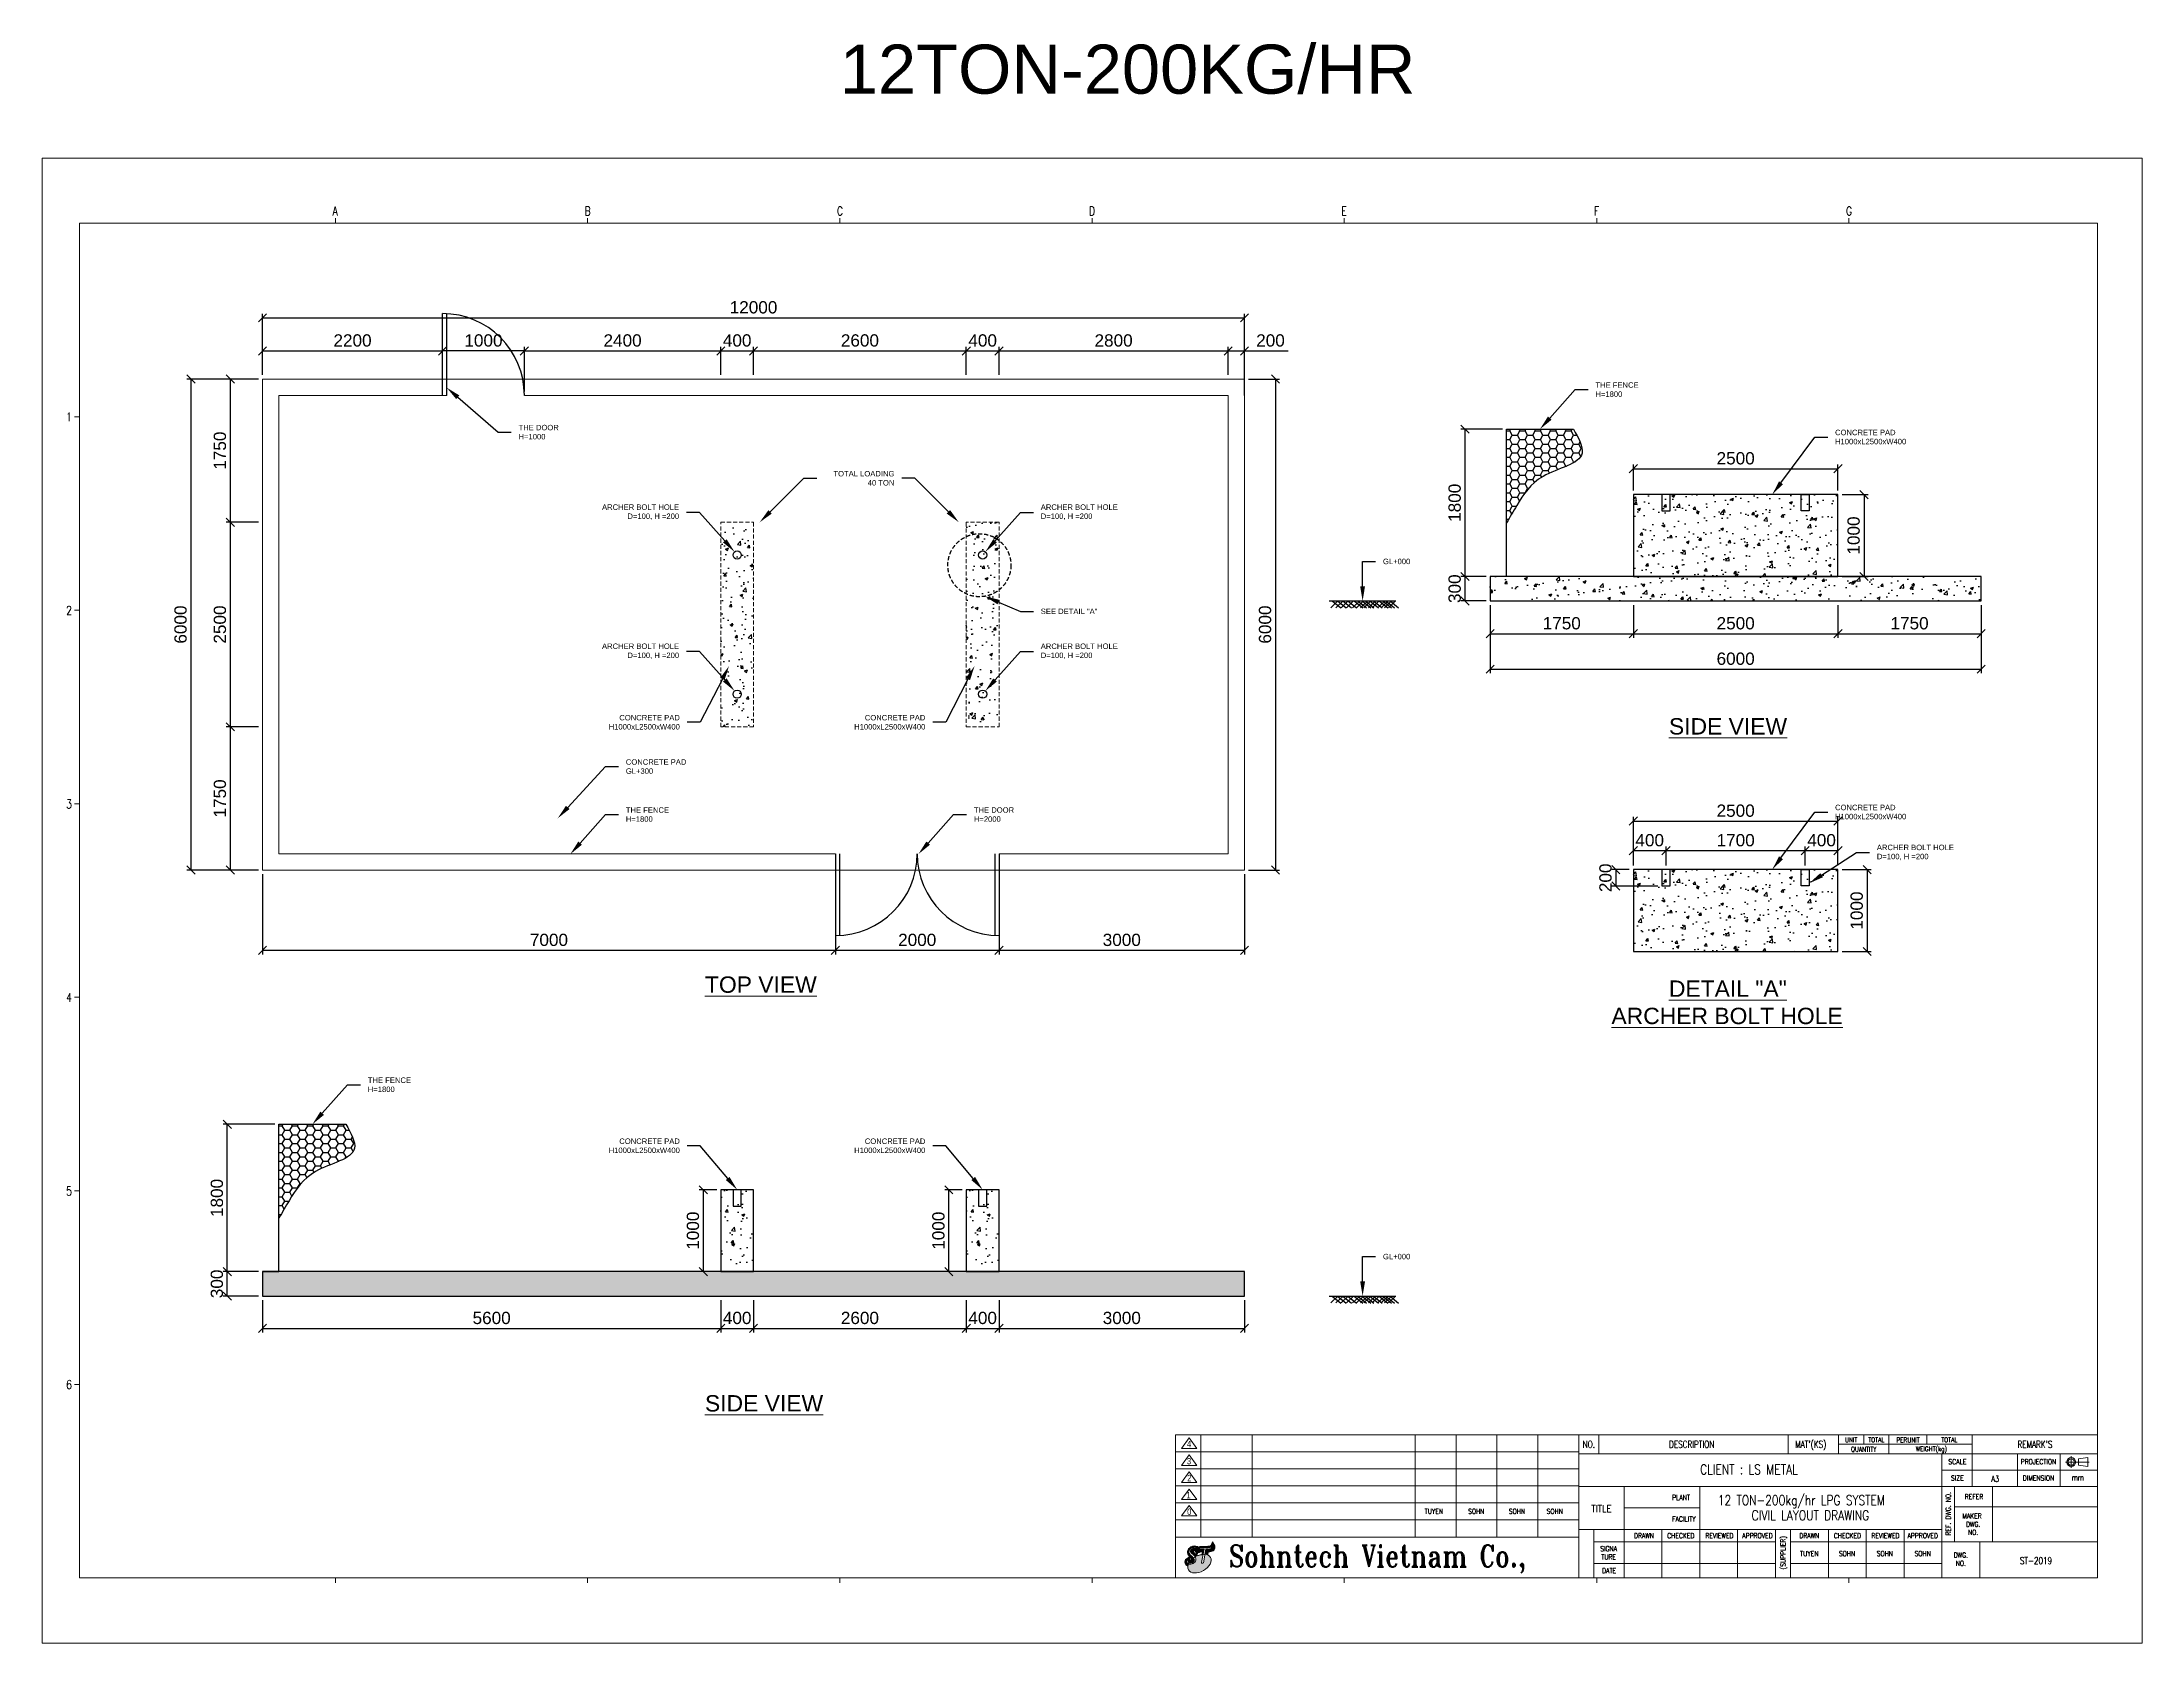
# Model space of a CAD drawing. Extents: x -1041800 to 1211622, y -13029 to 106851.
# Drawn here: x 72799 to 98459, y 87287 to 106851 of the extents above; entities that cross this region are included whole.
import ezdxf
from ezdxf import colors
from ezdxf.entities.mleader import LeaderData, LeaderLine
from ezdxf.enums import TextEntityAlignment as Align
from ezdxf.math import Vec2, Vec3

# ---------------------------------------------------------------- set-up
doc = ezdxf.new("R2010")
doc.units = 0
doc.header["$MEASUREMENT"] = 0
doc.linetypes.add('DASHEDX2', pattern=[1.5, 1, -0.5])
doc.layers.get('0').update_dxf_attribs({"lineweight": 5})
doc.layers.add('SUPPORT', color=251, linetype='Continuous', lineweight=5)
doc.layers.add('VAN', color=7, linetype='Continuous')
doc.styles.add('ROMANT', font='ROMANT', dxfattribs={"width": 0.8, "height": 3})
doc.styles.get("Standard").update_dxf_attribs({"font": 'arial.ttf'})
doc.styles.add('Style-ENGINEERING_2', font='ENGINEERING.shx')
doc.styles.add('TBOX', font='romans.shx', dxfattribs={"width": 0.75})
doc.dimstyles.new('TL100', dxfattribs={"dimscale": 0, "dimtxt": 200, "dimasz": 100, "dimexe": 50, "dimexo": 50, "dimgap": 50, "dimtad": 1, "dimdec": 0, "dimtxsty": 'Standard', "dimblk": 'OBLIQUE', "dimcen": 2.5, "dimclrd": 6, "dimclre": 6, "dimclrt": 3, "dimadec": 0, "dimazin": 0, "dimtfac": 1, "dimtdec": 0, "dimtmove": 0, "dimatfit": 3, "dimldrblk": 'OBLIQUE', "dimfxl": 1, "dimarcsym": 0})
pattern_1 = [(50, (-412392.5, -213941.18), (358.63009, -31.37607), [37.5, -412.5]), (355, (-412392.5, -213941.2), (-69.37567, 376.09607), [30, -330]), (100.451444, (-412362.6, -213943.8), (289.25442, 344.72), [31.8701, -350.57106]), (46.1842, (-412392.5, -213841.2), (533.62067, -82.75964), [56.25, -618.75]), (96.63564, (-412348, -213848.1), (467.33097, 487.0593), [47.80517, -525.8569]), (351.18416, (-412392.5, -213841.2), (467.33097, 487.0593), [45, -495]), (21, (-412342.5, -213866.18), (298.45353, -201.30945), [37.5, -412.5]), (326, (-412342.5, -213866.2), (121.65767, 362.57502), [30, -330]), (71.451445, (-412317.62, -213882.96), (420.11119, 161.26558), [31.8701, -350.57106]), (37.5, (-412392.49, -213941.18), (6.079928, 166.446927), [0, -326, 0, -335, 0, -331.25]), (7.5, (-412392.49, -213941.18), (131.53477, 197.205856), [0, -191, 0, -318.5, 0, -126.25]), (327.5, (-412503.99, -213941.18), (266.911218, -11.277436), [0, -125, 0, -390, 0, -517.5]), (317.5, (-412554, -213941.18), (291.593085, 50.05249), [0, -162.5, 0, -259, 0, -367.5])]

msp = doc.modelspace()

# ---------------------------------------------------------------- texts
at = {"linetype": 'Continuous', "style": 'TBOX', "width": 0.75}
for s, p in [('A', (76349.2, 104731.8)), ('B', (79430.8, 104731.8)), ('C', (82512.5, 104731.8)), ('D', (85594.1, 104731.8)), ('E', (88675.8, 104731.8)), ('F', (91761.7, 104731.8)), ('G', (94843.3, 104731.8)), ('1', (73094.1, 102215.7)), ('2', (73094.1, 99850.7)), ('3', (73094.1, 97485.6)), ('4', (73094.1, 95120.5)), ('5', (73094.1, 92755.4)), ('6', (73094.1, 90390.3))]:
    msp.add_text(s, height=107.9, dxfattribs=at).set_placement(p)
at = {"linetype": 'Continuous'}
for s, height, style, width, p in [('4', 78.1, 'Style-ENGINEERING_2', 0.799986, (86814.8, 89717.8)), ('NO.', 86.29, 'TBOX', 0.75, (91700.1, 89715)), ('DESCRIPTION', 86.286, 'TBOX', 0.75, (92956.5, 89715)), ("MAT'(KS)", 86.29, 'TBOX', 0.75, (94412, 89715)), ('UNIT', 58.55, 'TBOX', 0.75, (94905, 89769.3)), ('QUANTITY', 58.55, 'TBOX', 0.75, (95059.1, 89653.8)), ('TOTAL', 58.55, 'TBOX', 0.75, (95213.2, 89769.3)), ('PERUNIT', 58.55, 'TBOX', 0.75, (95599.7, 89767.6)), ('WEIGHT(kg)', 58.55, 'TBOX', 0.75, (95886.1, 89658.6)), ('TOTAL', 58.55, 'TBOX', 0.75, (96105.3, 89769.3)), ("REMARK'S", 86.29, 'TBOX', 0.75, (97151, 89715)), ('3', 78.1, 'Style-ENGINEERING_2', 0.799986, (86814.8, 89509.2)), ('2', 78.1, 'Style-ENGINEERING_2', 0.799986, (86818.2, 89302.2)), ('SCALE', 61.63, 'TBOX', 0.75, (96203.7, 89500.9)), ('SIZE', 61.63, 'TBOX', 0.75, (96203.7, 89302)), ('A3', 73.96, 'TBOX', 0.75, (96665.7, 89292.2)), ('PROJECTION', 61.63, 'TBOX', 0.75, (97194.2, 89501.8)), ('DIMENSION', 61.63, 'TBOX', 0.75, (97194.2, 89302)), ('mm', 73.96, 'TBOX', 0.75, (97675.2, 89309.4)), ('1', 78.1, 'Style-ENGINEERING_2', 0.799986, (86808.5, 89092.9)), ('REFER', 61.63, 'TBOX', 0.75, (96406, 89073.9)), ('0', 78.1, 'Style-ENGINEERING_2', 0.799986, (86817.3, 88890.9)), ('TUYEN', 61.63, 'TBOX', 0.75, (89806.8, 88895.5)), ('SOHN', 61.63, 'TBOX', 0.75, (90324.5, 88895.5)), ('SOHN', 61.63, 'TBOX', 0.75, (90821.6, 88895.5)), ('SOHN', 61.63, 'TBOX', 0.75, (91283.9, 88895.5)), ('TITLE', 86.29, 'TBOX', 0.878824, (91854.2, 88929.2)), ('MAKER ', 61.02, 'TBOX', 0.75, (96400.5, 88839)), ('DRAWN', 61.63, 'TBOX', 0.75, (92374.3, 88597.9)), ('CHECKED', 61.63, 'TBOX', 0.75, (92824.2, 88597.9)), ('REVIEWED', 61.63, 'TBOX', 0.75, (93295.4, 88597.9)), ('APPROVED', 61.63, 'TBOX', 0.75, (93760.4, 88597.9)), ('DRAWN', 61.63, 'TBOX', 0.75, (94394.1, 88597.9)), ('CHECKED', 61.63, 'TBOX', 0.75, (94860.1, 88597.9)), ('REVIEWED', 61.63, 'TBOX', 0.75, (95324.3, 88597.9)), ('APPROVED', 61.63, 'TBOX', 0.75, (95779.7, 88597.9)), ('DWG.', 61.02, 'TBOX', 0.75, (96395.9, 88737.3)), ('NO.', 61.02, 'TBOX', 0.75, (96395.9, 88638.8)), ('SIGNA', 61.63, 'TBOX', 0.75, (91942.3, 88438.5)), ('TURE', 61.63, 'TBOX', 0.75, (91942.3, 88338.4)), ('TUYEN', 61.63, 'TBOX', 0.75, (94394.1, 88379.5)), ('SOHN', 61.63, 'TBOX', 0.75, (94854.3, 88379.5)), ('SOHN', 61.63, 'TBOX', 0.75, (95317.4, 88379.5)), ('SOHN', 61.63, 'TBOX', 0.75, (95779.7, 88379.5)), ('DWG.', 61.63, 'TBOX', 0.75, (96245.6, 88360.2)), ('NO.', 61.63, 'TBOX', 0.75, (96245.6, 88260)), ('ST-2019', 86.29, 'TBOX', 0.75, (97164, 88293.1)), ('DATE', 61.63, 'TBOX', 0.75, (91947.8, 88171.7))]:
    msp.add_text(s, height=height, dxfattribs=dict(at, style=style, width=width)).set_placement(p, align=Align.MIDDLE_CENTER)
at = {"color": 3, "linetype": 'Continuous', "style": 'ROMANT', "width": 0.8}
for s, p in [('CLIENT : LS METAL', (93059.8, 89347.5)), ('12 TON-200kg/hr LPG SYSTEM', (93276.1, 88972.1)), ('CIVIL LAYOUT DRAWING', (93689.6, 88786.4))]:
    msp.add_text(s, height=119.139, dxfattribs=at).set_placement(p)
at = {"linetype": 'Continuous', "style": 'TBOX', "width": 0.75}
for s, p in [('PLANT', (92718.1, 89064.4)), ('FACILITY', (92718.1, 88802.4))]:
    msp.add_text(s, height=61.63, dxfattribs=at).set_placement(p, align=Align.MIDDLE_LEFT)
for s, height, p in [('REF. DWG. NO.', 61.633, (96091.1, 88865.7)), ('(SUPPLIER)', 61.63, (94072.9, 88389.9))]:
    msp.add_text(s, height=height, rotation=90, dxfattribs=at).set_placement(p, align=Align.MIDDLE_CENTER)
at = {"color": 4, "linetype": 'Continuous', "style": 'ROMANT', "width": 0.8}
msp.add_text('Sohntech Vietnam Co.,', height=264.754, dxfattribs=at).set_placement((87303.6, 88219))
at = {"attachment_point": 1}
for s, insert, char_height, width in [('12TON-200KG/HR', (82548.1, 106819), 600, 9598.709), ('{\\LSIDE VIEW}', (92678.9, 98588.3), 200, 6399.139), ('{\\LTOP VIEW}', (80899.8, 95432.3), 200, 6399.139), ('\\pi2496.63653;{\\LDETAIL "A"\\P\\pi1794.24908;ARCHER BOLT HOLE}', (90182.2, 95383), 200, 6399.139), ('{\\LSIDE VIEW}', (80899.8, 90315.6), 200, 6399.139)]:
    msp.add_mtext(s, dxfattribs=dict(at, insert=insert, char_height=char_height, width=width))

# ---------------------------------------------------------------- blocks, each defined once
blk = doc.blocks.new('_Oblique')
at = {"color": 0, "linetype": 'ByBlock', "lineweight": -2}
blk.add_line((-0.5, -0.5), (0.5, 0.5), dxfattribs=at)
blk = doc.blocks.new('*D96')
at = {"layer": 'Defpoints', "color": 0, "transparency": 16777216}
for p in [(87493, 102732), (87493, 96732), (87871, 96732)]:
    blk.add_point(p, dxfattribs=at)
at = {"layer": 'VAN', "color": 6, "lineweight": -2, "transparency": 16777216}
for p, q in [((87543, 102732), (87921, 102732)), ((87871, 102732), (87871, 96732)), ((87543, 96732), (87921, 96732))]:
    blk.add_line(p, q, dxfattribs=at)
at = {"layer": 'VAN', "color": 6, "lineweight": -2, "transparency": 16777216, "xscale": 100, "yscale": 100, "zscale": 100}
for p, rotation in [((87871, 102732), 90), ((87871, 96732), 270)]:
    blk.add_blockref('_Oblique', p, dxfattribs=dict(at, rotation=rotation))
at = {"layer": 'VAN', "color": 3, "transparency": 16777216, "insert": (87744, 99732), "char_height": 150, "attachment_point": 5, "rotation": 90}
blk.add_mtext('6000', dxfattribs=at)
blk = doc.blocks.new('*D97')
at = {"layer": 'Defpoints', "color": 0, "transparency": 16777216}
for p in [(87493, 103481), (75493, 102732), (87493, 102482)]:
    blk.add_point(p, dxfattribs=at)
at = {"layer": 'VAN', "color": 6, "lineweight": -2, "transparency": 16777216}
for p, q in [((75493, 102782), (75493, 103531)), ((75493, 103481), (87493, 103481)), ((87493, 102532), (87493, 103531))]:
    blk.add_line(p, q, dxfattribs=at)
at = {"layer": 'VAN', "color": 6, "lineweight": -2, "transparency": 16777216, "xscale": 100, "yscale": 100, "zscale": 100, "rotation": 180}
blk.add_blockref('_Oblique', (75493, 103481), dxfattribs=at)
at = {"layer": 'VAN', "color": 6, "lineweight": -2, "transparency": 16777216, "xscale": 100, "yscale": 100, "zscale": 100}
blk.add_blockref('_Oblique', (87493, 103481), dxfattribs=at)
at = {"layer": 'VAN', "color": 3, "transparency": 16777216, "insert": (81493, 103608), "char_height": 150, "attachment_point": 5}
blk.add_mtext('12000', dxfattribs=at)
blk = doc.blocks.new('*D132')
at = {"layer": 'Defpoints', "color": 0, "transparency": 16777216}
for p in [(77693, 103076), (75493, 102732), (77693, 102732)]:
    blk.add_point(p, dxfattribs=at)
at = {"layer": 'VAN', "color": 6, "lineweight": -2, "transparency": 16777216}
for p, q in [((75493, 102782), (75493, 103126)), ((75493, 103076), (77693, 103076)), ((77693, 102782), (77693, 103126))]:
    blk.add_line(p, q, dxfattribs=at)
at = {"layer": 'VAN', "color": 6, "lineweight": -2, "transparency": 16777216, "xscale": 100, "yscale": 100, "zscale": 100, "rotation": 180}
blk.add_blockref('_Oblique', (75493, 103076), dxfattribs=at)
at = {"layer": 'VAN', "color": 6, "lineweight": -2, "transparency": 16777216, "xscale": 100, "yscale": 100, "zscale": 100}
blk.add_blockref('_Oblique', (77693, 103076), dxfattribs=at)
at = {"layer": 'VAN', "color": 3, "transparency": 16777216, "insert": (76593, 103203), "char_height": 150, "attachment_point": 5}
blk.add_mtext('2200', dxfattribs=at)
blk = doc.blocks.new('*D103')
at = {"layer": 'Defpoints', "color": 0, "transparency": 16777216}
for p in [(81093, 103076), (81093, 102732), (78693, 102532)]:
    blk.add_point(p, dxfattribs=at)
at = {"layer": 'VAN', "color": 6, "lineweight": -2, "transparency": 16777216}
for p, q in [((78693, 102582), (78693, 103126)), ((78693, 103076), (81093, 103076)), ((81093, 102782), (81093, 103126))]:
    blk.add_line(p, q, dxfattribs=at)
at = {"layer": 'VAN', "color": 6, "lineweight": -2, "transparency": 16777216, "xscale": 100, "yscale": 100, "zscale": 100, "rotation": 180}
blk.add_blockref('_Oblique', (78693, 103076), dxfattribs=at)
at = {"layer": 'VAN', "color": 6, "lineweight": -2, "transparency": 16777216, "xscale": 100, "yscale": 100, "zscale": 100}
blk.add_blockref('_Oblique', (81093, 103076), dxfattribs=at)
at = {"layer": 'VAN', "color": 3, "transparency": 16777216, "insert": (79893, 103203), "char_height": 150, "attachment_point": 5}
blk.add_mtext('2400', dxfattribs=at)
blk = doc.blocks.new('*D104')
at = {"layer": 'Defpoints', "color": 0, "transparency": 16777216}
for p in [(81493, 103076), (81093, 102732), (81493, 102732)]:
    blk.add_point(p, dxfattribs=at)
at = {"layer": 'VAN', "color": 6, "lineweight": -2, "transparency": 16777216}
for p, q in [((81093, 102782), (81093, 103126)), ((81093, 103076), (81493, 103076)), ((81493, 102782), (81493, 103126))]:
    blk.add_line(p, q, dxfattribs=at)
at = {"layer": 'VAN', "color": 6, "lineweight": -2, "transparency": 16777216, "xscale": 100, "yscale": 100, "zscale": 100, "rotation": 180}
blk.add_blockref('_Oblique', (81093, 103076), dxfattribs=at)
at = {"layer": 'VAN', "color": 6, "lineweight": -2, "transparency": 16777216, "xscale": 100, "yscale": 100, "zscale": 100}
blk.add_blockref('_Oblique', (81493, 103076), dxfattribs=at)
at = {"layer": 'VAN', "color": 3, "transparency": 16777216, "insert": (81293, 103203), "char_height": 150, "attachment_point": 5}
blk.add_mtext('400', dxfattribs=at)
blk = doc.blocks.new('*D105')
at = {"layer": 'Defpoints', "color": 0, "transparency": 16777216}
for p in [(87293, 103076), (84493, 102732), (87293, 102732)]:
    blk.add_point(p, dxfattribs=at)
at = {"layer": 'VAN', "color": 6, "lineweight": -2, "transparency": 16777216}
for p, q in [((84493, 102782), (84493, 103126)), ((84493, 103076), (87293, 103076)), ((87293, 102782), (87293, 103126))]:
    blk.add_line(p, q, dxfattribs=at)
at = {"layer": 'VAN', "color": 6, "lineweight": -2, "transparency": 16777216, "xscale": 100, "yscale": 100, "zscale": 100, "rotation": 180}
blk.add_blockref('_Oblique', (84493, 103076), dxfattribs=at)
at = {"layer": 'VAN', "color": 6, "lineweight": -2, "transparency": 16777216, "xscale": 100, "yscale": 100, "zscale": 100}
blk.add_blockref('_Oblique', (87293, 103076), dxfattribs=at)
at = {"layer": 'VAN', "color": 3, "transparency": 16777216, "insert": (85893, 103203), "char_height": 150, "attachment_point": 5}
blk.add_mtext('2800', dxfattribs=at)
blk = doc.blocks.new('*D133')
at = {"layer": 'Defpoints', "color": 0, "transparency": 16777216}
for p in [(87493, 103076), (87293, 102732), (87493, 102732)]:
    blk.add_point(p, dxfattribs=at)
at = {"layer": 'VAN', "color": 6, "lineweight": -2, "transparency": 16777216}
for p, q in [((87293, 102782), (87293, 103126)), ((87293, 103076), (87493, 103076)), ((87493, 102782), (87493, 103126)), ((87493, 103076), (88027, 103076))]:
    blk.add_line(p, q, dxfattribs=at)
at = {"layer": 'VAN', "color": 6, "lineweight": -2, "transparency": 16777216, "xscale": 100, "yscale": 100, "zscale": 100, "rotation": 180}
blk.add_blockref('_Oblique', (87293, 103076), dxfattribs=at)
at = {"layer": 'VAN', "color": 6, "lineweight": -2, "transparency": 16777216, "xscale": 100, "yscale": 100, "zscale": 100}
blk.add_blockref('_Oblique', (87493, 103076), dxfattribs=at)
at = {"layer": 'VAN', "color": 3, "transparency": 16777216, "insert": (87810, 103203), "char_height": 150, "attachment_point": 5}
blk.add_mtext('200', dxfattribs=at)
blk = doc.blocks.new('*D134')
at = {"layer": 'Defpoints', "color": 0, "transparency": 16777216}
for p in [(75493, 102732), (75099, 100982), (75493, 100982)]:
    blk.add_point(p, dxfattribs=at)
at = {"layer": 'VAN', "color": 6, "lineweight": -2, "transparency": 16777216}
for p, q in [((75443, 102732), (75049, 102732)), ((75099, 102732), (75099, 100982)), ((75443, 100982), (75049, 100982))]:
    blk.add_line(p, q, dxfattribs=at)
at = {"layer": 'VAN', "color": 6, "lineweight": -2, "transparency": 16777216, "xscale": 100, "yscale": 100, "zscale": 100}
for p, rotation in [((75099, 102732), 90), ((75099, 100982), 270)]:
    blk.add_blockref('_Oblique', p, dxfattribs=dict(at, rotation=rotation))
at = {"layer": 'VAN', "color": 3, "transparency": 16777216, "insert": (74973, 101857), "char_height": 150, "attachment_point": 5, "rotation": 90}
blk.add_mtext('1750', dxfattribs=at)
blk = doc.blocks.new('*D106')
at = {"layer": 'Defpoints', "color": 0, "transparency": 16777216}
for p in [(75493, 100982), (75099, 98482), (75493, 98482)]:
    blk.add_point(p, dxfattribs=at)
at = {"layer": 'VAN', "color": 6, "lineweight": -2, "transparency": 16777216}
for p, q in [((75443, 100982), (75049, 100982)), ((75099, 100982), (75099, 98482)), ((75443, 98482), (75049, 98482))]:
    blk.add_line(p, q, dxfattribs=at)
at = {"layer": 'VAN', "color": 6, "lineweight": -2, "transparency": 16777216, "xscale": 100, "yscale": 100, "zscale": 100}
for p, rotation in [((75099, 100982), 90), ((75099, 98482), 270)]:
    blk.add_blockref('_Oblique', p, dxfattribs=dict(at, rotation=rotation))
at = {"layer": 'VAN', "color": 3, "transparency": 16777216, "insert": (74973, 99732), "char_height": 150, "attachment_point": 5, "rotation": 90}
blk.add_mtext('2500', dxfattribs=at)
blk = doc.blocks.new('*D107')
at = {"layer": 'Defpoints', "color": 0, "transparency": 16777216}
for p in [(75493, 98482), (75099, 96732), (75493, 96732)]:
    blk.add_point(p, dxfattribs=at)
at = {"layer": 'VAN', "color": 6, "lineweight": -2, "transparency": 16777216}
for p, q in [((75443, 98482), (75049, 98482)), ((75099, 98482), (75099, 96732)), ((75443, 96732), (75049, 96732))]:
    blk.add_line(p, q, dxfattribs=at)
at = {"layer": 'VAN', "color": 6, "lineweight": -2, "transparency": 16777216, "xscale": 100, "yscale": 100, "zscale": 100}
for p, rotation in [((75099, 98482), 90), ((75099, 96732), 270)]:
    blk.add_blockref('_Oblique', p, dxfattribs=dict(at, rotation=rotation))
at = {"layer": 'VAN', "color": 3, "transparency": 16777216, "insert": (74973, 97607), "char_height": 150, "attachment_point": 5, "rotation": 90}
blk.add_mtext('1750', dxfattribs=at)
blk = doc.blocks.new('*D135')
at = {"layer": 'Defpoints', "color": 0, "transparency": 16777216}
for p in [(75493, 102732), (74619, 96732), (75493, 96732)]:
    blk.add_point(p, dxfattribs=at)
at = {"layer": 'VAN', "color": 6, "lineweight": -2, "transparency": 16777216}
for p, q in [((75443, 102732), (74569, 102732)), ((74619, 102732), (74619, 96732)), ((75443, 96732), (74569, 96732))]:
    blk.add_line(p, q, dxfattribs=at)
at = {"layer": 'VAN', "color": 6, "lineweight": -2, "transparency": 16777216, "xscale": 100, "yscale": 100, "zscale": 100}
for p, rotation in [((74619, 102732), 90), ((74619, 96732), 270)]:
    blk.add_blockref('_Oblique', p, dxfattribs=dict(at, rotation=rotation))
at = {"layer": 'VAN', "color": 3, "transparency": 16777216, "insert": (74492, 99732), "char_height": 150, "attachment_point": 5, "rotation": 90}
blk.add_mtext('6000', dxfattribs=at)
blk = doc.blocks.new('A$C43E26FB3')
h = blk.add_hatch(color=1)
edge = h.paths.add_edge_path()
edge.add_line((244, 828), (200, 891))
edge.add_line((200, 891), (184, 948))
edge.add_line((184, 948), (187, 994))
edge.add_line((187, 994), (198, 1029))
edge.add_line((198, 1029), (224, 1078))
edge.add_line((224, 1078), (268, 1118))
edge.add_line((268, 1118), (317, 1148))
edge.add_line((317, 1148), (362, 1158))
edge.add_line((362, 1158), (401, 1163))
edge.add_line((401, 1163), (448, 1163))
edge.add_line((448, 1163), (490, 1149))
edge.add_line((490, 1149), (520, 1130))
edge.add_line((520, 1130), (534, 1095))
edge.add_line((534, 1095), (525, 1071))
edge.add_line((525, 1071), (514, 1045))
edge.add_line((514, 1045), (485, 1087))
edge.add_line((485, 1087), (461, 1104))
edge.add_line((461, 1104), (427, 1118))
edge.add_line((427, 1118), (382, 1122))
edge.add_line((382, 1122), (346, 1114))
edge.add_line((346, 1114), (308, 1097))
edge.add_line((308, 1097), (284, 1071))
edge.add_line((284, 1071), (266, 1040))
edge.add_line((266, 1040), (260, 998))
edge.add_line((260, 998), (260, 963))
edge.add_line((260, 963), (276, 934))
edge.add_line((276, 934), (416, 789))
edge.add_line((416, 789), (458, 729))
edge.add_line((458, 729), (461, 725))
edge.add_ellipse((661, 424), major_axis=(505, 283), ratio=0.62369, start_angle=81.67819, end_angle=92.66639, ccw=False)
edge.add_line((559, 776), (468, 866))
edge.add_line((468, 866), (380, 954))
edge.add_line((380, 954), (386, 982))
edge.add_line((386, 982), (404, 1002))
edge.add_line((404, 1002), (433, 1002))
edge.add_line((433, 1002), (459, 980))
edge.add_line((459, 980), (535, 833))
edge.add_line((535, 833), (588, 915))
edge.add_line((588, 915), (635, 987))
edge.add_line((635, 987), (651, 1063))
edge.add_line((651, 1063), (654, 1102))
edge.add_line((654, 1102), (620, 1153))
edge.add_line((620, 1153), (577, 1195))
edge.add_line((577, 1195), (488, 1218))
edge.add_line((488, 1218), (416, 1221))
edge.add_line((416, 1221), (340, 1209))
edge.add_line((340, 1209), (269, 1180))
edge.add_line((269, 1180), (219, 1142))
edge.add_line((219, 1142), (170, 1096))
edge.add_line((170, 1096), (136, 1038))
edge.add_line((136, 1038), (123, 969))
edge.add_line((123, 969), (123, 919))
edge.add_line((123, 919), (135, 858))
edge.add_line((135, 858), (157, 802))
edge.add_line((157, 802), (206, 737))
edge.add_line((206, 737), (322, 622))
edge.add_ellipse((661, 424), major_axis=(505, 283), ratio=0.62369, start_angle=101.58934, end_angle=110.04529, ccw=False)
edge.add_line((387, 675), (372, 691))
edge.add_line((372, 691), (308, 754))
edge.add_line((308, 754), (244, 828))
h = blk.add_hatch(color=5)
edge = h.paths.add_edge_path()
edge.add_ellipse((661, 424), major_axis=(505, 283), ratio=0.62369, start_angle=52.95588, end_angle=59.07497, ccw=False)
edge.add_line((824, 846), (867, 1081))
edge.add_line((867, 1081), (778, 1083))
edge.add_line((778, 1083), (723, 1081))
edge.add_line((723, 1081), (679, 1077))
edge.add_line((679, 1077), (653, 1062))
edge.add_line((653, 1062), (654, 1102))
edge.add_line((654, 1102), (647, 1116))
edge.add_line((647, 1116), (669, 1137))
edge.add_line((669, 1137), (698, 1142))
edge.add_line((698, 1142), (1047, 1143))
edge.add_line((1047, 1143), (1102, 1146))
edge.add_line((1102, 1146), (1149, 1154))
edge.add_line((1149, 1154), (1171, 1168))
edge.add_line((1171, 1168), (1193, 1188))
edge.add_line((1193, 1188), (1215, 1212))
edge.add_line((1215, 1212), (1228, 1237))
edge.add_line((1228, 1237), (1238, 1210))
edge.add_line((1238, 1210), (1238, 1189))
edge.add_line((1238, 1189), (1229, 1161))
edge.add_line((1229, 1161), (1212, 1134))
edge.add_line((1212, 1134), (1182, 1109))
edge.add_line((1182, 1109), (1153, 1094))
edge.add_line((1153, 1094), (1118, 1092))
edge.add_line((1118, 1092), (954, 1084))
edge.add_line((954, 1084), (913, 845))
edge.add_ellipse((661, 424), major_axis=(505, 283), ratio=0.62369, start_angle=26.39179, end_angle=42.57563, ccw=False)
edge.add_line((1035, 817), (1058, 957))
edge.add_line((1058, 957), (1134, 962))
edge.add_line((1134, 962), (1183, 968))
edge.add_line((1183, 968), (1234, 984))
edge.add_line((1234, 984), (1284, 1008))
edge.add_line((1284, 1008), (1303, 1033))
edge.add_line((1303, 1033), (1326, 1049))
edge.add_line((1326, 1049), (1344, 1085))
edge.add_line((1344, 1085), (1358, 1125))
edge.add_line((1358, 1125), (1360, 1159))
edge.add_line((1360, 1159), (1359, 1187))
edge.add_line((1359, 1187), (1350, 1225))
edge.add_line((1350, 1225), (1248, 1415))
edge.add_line((1248, 1415), (1216, 1329))
edge.add_line((1216, 1329), (1181, 1248))
edge.add_line((1181, 1248), (1131, 1211))
edge.add_line((1131, 1211), (1032, 1207))
edge.add_line((1032, 1207), (738, 1201))
edge.add_line((738, 1201), (692, 1201))
edge.add_line((692, 1201), (620, 1153))
edge.add_line((620, 1153), (619, 1155))
edge.add_line((619, 1155), (647, 1116))
edge.add_line((647, 1116), (654, 1102))
edge.add_line((654, 1102), (653, 1062))
edge.add_line((653, 1062), (643, 1029))
edge.add_line((643, 1029), (635, 987))
edge.add_line((635, 987), (588, 915))
edge.add_line((588, 915), (659, 932))
edge.add_line((659, 932), (723, 952))
edge.add_line((723, 952), (790, 952))
edge.add_line((790, 952), (769, 839))
h = blk.add_hatch(color=1)
edge = h.paths.add_edge_path()
edge.add_line((207, 734), (205, 737))
edge.add_line((205, 737), (111, 674))
edge.add_line((111, 674), (34, 617))
edge.add_line((34, 617), (0, 498))
edge.add_line((0, 498), (14, 429))
edge.add_line((14, 429), (45, 369))
edge.add_line((45, 369), (130, 308))
edge.add_ellipse((661, 424), major_axis=(505, 283), ratio=0.62369, start_angle=139.6286, end_angle=153.75666, ccw=False)
edge.add_line((162, 411), (139, 423))
edge.add_line((139, 423), (115, 439))
edge.add_line((115, 439), (92, 459))
edge.add_line((92, 459), (81, 484))
edge.add_line((81, 484), (69, 513))
edge.add_line((69, 513), (69, 537))
edge.add_line((69, 537), (79, 571))
edge.add_line((79, 571), (102, 595))
edge.add_line((102, 595), (122, 615))
edge.add_line((122, 615), (125, 589))
edge.add_line((125, 589), (125, 567))
edge.add_line((125, 567), (134, 536))
edge.add_line((134, 536), (148, 509))
edge.add_line((148, 509), (165, 490))
edge.add_line((165, 490), (180, 472))
edge.add_line((180, 472), (190, 464))
edge.add_ellipse((661, 424), major_axis=(505, 283), ratio=0.62369, start_angle=123.54948, end_angle=132.55439, ccw=False)
edge.add_line((235, 529), (207, 734))
h = blk.add_hatch(color=134)
edge = h.paths.add_edge_path()
edge.add_ellipse((661, 424), major_axis=(505, 283), ratio=0.62369, start_angle=153.75666, end_angle=386.39179)
edge.add_ellipse((661, 424), major_axis=(505, 283), ratio=0.62369, start_angle=26.39179, end_angle=42.57563)
edge.add_line((913, 845), (847, 462))
edge.add_line((847, 462), (809, 444))
edge.add_line((809, 444), (759, 438))
edge.add_line((759, 438), (756, 463))
edge.add_line((756, 463), (758, 481))
edge.add_line((758, 481), (824, 846))
edge.add_ellipse((661, 424), major_axis=(505, 283), ratio=0.62369, start_angle=52.95588, end_angle=59.07497)
edge.add_line((769, 839), (767, 827))
edge.add_line((767, 827), (711, 827))
edge.add_line((711, 827), (662, 810))
edge.add_line((662, 810), (612, 792))
edge.add_line((612, 792), (560, 775))
edge.add_line((560, 775), (559, 776))
edge.add_ellipse((661, 424), major_axis=(505, 283), ratio=0.62369, start_angle=81.67819, end_angle=92.66639)
edge.add_line((461, 725), (484, 692))
edge.add_line((484, 692), (492, 651))
edge.add_line((492, 651), (491, 622))
edge.add_line((491, 622), (491, 576))
edge.add_line((491, 576), (473, 535))
edge.add_line((473, 535), (444, 489))
edge.add_line((444, 489), (412, 462))
edge.add_line((412, 462), (375, 433))
edge.add_line((375, 433), (322, 413))
edge.add_line((322, 413), (272, 401))
edge.add_line((272, 401), (228, 402))
edge.add_line((228, 402), (181, 402))
edge.add_line((181, 402), (162, 411))
edge.add_ellipse((661, 424), major_axis=(505, 283), ratio=0.62369, start_angle=139.6286, end_angle=153.75666)
h = blk.add_hatch(color=134)
edge = h.paths.add_edge_path()
edge.add_line((423, 545), (428, 589))
edge.add_line((428, 589), (421, 622))
edge.add_line((421, 622), (403, 657))
edge.add_line((403, 657), (387, 675))
edge.add_ellipse((661, 424), major_axis=(505, 283), ratio=0.62369, start_angle=101.58934, end_angle=132.55439)
edge.add_line((190, 464), (201, 454))
edge.add_line((201, 454), (240, 454))
edge.add_line((240, 454), (270, 451))
edge.add_line((270, 451), (303, 455))
edge.add_line((303, 455), (332, 466))
edge.add_line((332, 466), (366, 482))
edge.add_line((366, 482), (405, 513))
edge.add_line((405, 513), (423, 545))
for p, q in [((206, 737), (322, 622)), ((206, 737), (241, 483)), ((323, 623), (387, 675))]:
    blk.add_line(p, q)
for points in [[(135, 305), (45, 369), (14, 429), (0, 498), (34, 617), (111, 674), (206, 737), (157, 802), (135, 858), (123, 919), (123, 969), (136, 1038), (170, 1096), (219, 1142), (269, 1180), (340, 1209), (416, 1221), (488, 1218), (577, 1195), (620, 1153), (620, 1153), (692, 1201), (738, 1201), (1032, 1207), (1131, 1211), (1181, 1248), (1216, 1329), (1248, 1415), (1350, 1225), (1359, 1187), (1360, 1159), (1358, 1125), (1344, 1085), (1326, 1049), (1303, 1033), (1284, 1008), (1234, 984), (1183, 968), (1134, 962), (1058, 957), (1033, 810), (1033, 810), (1033, 810), (1033, 810), (1033, 810), (1033, 810)], [(514, 1045), (525, 1071), (534, 1095), (520, 1130), (490, 1149), (448, 1163), (401, 1163), (362, 1158), (317, 1148), (268, 1118), (224, 1078), (198, 1029), (187, 994), (184, 948), (200, 891), (244, 828), (308, 754), (372, 691), (403, 657), (421, 622), (428, 589), (423, 545), (405, 513), (366, 482), (332, 466), (303, 455), (270, 451), (240, 454), (201, 454), (180, 472), (165, 490), (148, 509), (134, 536), (125, 567), (125, 589), (122, 615), (102, 595), (79, 571), (69, 537), (69, 513), (81, 484), (92, 459), (115, 439), (139, 423), (181, 402), (228, 402), (272, 401), (322, 413), (375, 433), (412, 462), (444, 489), (473, 535), (491, 576), (491, 622), (492, 651), (484, 692), (458, 729), (416, 789), (276, 934), (260, 963), (260, 998), (266, 1040), (284, 1071), (308, 1097), (346, 1114), (382, 1122), (427, 1118), (461, 1104), (485, 1087), (514, 1045)], [(766, 826), (790, 952), (723, 952), (659, 932), (588, 915), (535, 833), (459, 980), (433, 1002), (404, 1002), (386, 982), (380, 954), (468, 866), (560, 775), (612, 792), (662, 810), (711, 827), (767, 827)], [(620, 1153), (654, 1102), (651, 1063), (635, 987), (588, 915)], [(759, 438), (809, 444), (847, 462), (954, 1084), (1118, 1092), (1153, 1094), (1182, 1109), (1212, 1134), (1229, 1161), (1238, 1189), (1238, 1210), (1228, 1237), (1215, 1212), (1193, 1188), (1171, 1168), (1149, 1154), (1102, 1146), (1047, 1143), (698, 1142), (669, 1137), (647, 1116), (654, 1102), (653, 1062), (679, 1077), (723, 1081), (778, 1083), (867, 1081), (758, 481), (756, 463), (759, 438)]]:
    blk.add_lwpolyline(points)
at = {"color": 137}
blk.add_ellipse((661, 424), major_axis=(505, 283), ratio=0.62369, dxfattribs=at)
blk = doc.blocks.new('*D98')
at = {"layer": 'Defpoints', "color": 0, "transparency": 16777216}
for p in [(77693, 103076), (77693, 102732), (78693, 102532)]:
    blk.add_point(p, dxfattribs=at)
at = {"layer": 'VAN', "color": 6, "lineweight": -2, "transparency": 16777216}
for p, q in [((77693, 102782), (77693, 103126)), ((78693, 103076), (77693, 103076)), ((78693, 102582), (78693, 103126))]:
    blk.add_line(p, q, dxfattribs=at)
at = {"layer": 'VAN', "color": 6, "lineweight": -2, "transparency": 16777216, "xscale": 100, "yscale": 100, "zscale": 100, "rotation": 180}
blk.add_blockref('_Oblique', (77693, 103076), dxfattribs=at)
at = {"layer": 'VAN', "color": 6, "lineweight": -2, "transparency": 16777216, "xscale": 100, "yscale": 100, "zscale": 100}
blk.add_blockref('_Oblique', (78693, 103076), dxfattribs=at)
at = {"layer": 'VAN', "color": 3, "transparency": 16777216, "insert": (78193, 103203), "char_height": 150, "attachment_point": 5}
blk.add_mtext('1000', dxfattribs=at)
blk = doc.blocks.new('*D108')
at = {"layer": 'Defpoints', "color": 0, "transparency": 16777216}
for p in [(82493, 96932), (75493, 96732), (82493, 95752)]:
    blk.add_point(p, dxfattribs=at)
at = {"layer": 'VAN', "color": 6, "lineweight": -2, "transparency": 16777216}
for p, q in [((82493, 96882), (82493, 95702)), ((75493, 96682), (75493, 95702)), ((75493, 95752), (82493, 95752))]:
    blk.add_line(p, q, dxfattribs=at)
at = {"layer": 'VAN', "color": 6, "lineweight": -2, "transparency": 16777216, "xscale": 100, "yscale": 100, "zscale": 100, "rotation": 180}
blk.add_blockref('_Oblique', (75493, 95752), dxfattribs=at)
at = {"layer": 'VAN', "color": 6, "lineweight": -2, "transparency": 16777216, "xscale": 100, "yscale": 100, "zscale": 100}
blk.add_blockref('_Oblique', (82493, 95752), dxfattribs=at)
at = {"layer": 'VAN', "color": 3, "transparency": 16777216, "insert": (78993, 95878), "char_height": 150, "attachment_point": 5}
blk.add_mtext('7000', dxfattribs=at)
blk = doc.blocks.new('*D109')
at = {"layer": 'Defpoints', "color": 0, "transparency": 16777216}
for p in [(82493, 96932), (84493, 96932), (84493, 95752)]:
    blk.add_point(p, dxfattribs=at)
at = {"layer": 'VAN', "color": 6, "lineweight": -2, "transparency": 16777216}
for p, q in [((82493, 96882), (82493, 95702)), ((84493, 96882), (84493, 95702)), ((82493, 95752), (84493, 95752))]:
    blk.add_line(p, q, dxfattribs=at)
at = {"layer": 'VAN', "color": 6, "lineweight": -2, "transparency": 16777216, "xscale": 100, "yscale": 100, "zscale": 100, "rotation": 180}
blk.add_blockref('_Oblique', (82493, 95752), dxfattribs=at)
at = {"layer": 'VAN', "color": 6, "lineweight": -2, "transparency": 16777216, "xscale": 100, "yscale": 100, "zscale": 100}
blk.add_blockref('_Oblique', (84493, 95752), dxfattribs=at)
at = {"layer": 'VAN', "color": 3, "transparency": 16777216, "insert": (83493, 95878), "char_height": 150, "attachment_point": 5}
blk.add_mtext('2000', dxfattribs=at)
blk = doc.blocks.new('*D110')
at = {"layer": 'Defpoints', "color": 0, "transparency": 16777216}
for p in [(84493, 96932), (87493, 96732), (87493, 95752)]:
    blk.add_point(p, dxfattribs=at)
at = {"layer": 'VAN', "color": 6, "lineweight": -2, "transparency": 16777216}
for p, q in [((84493, 96882), (84493, 95702)), ((87493, 96682), (87493, 95702)), ((84493, 95752), (87493, 95752))]:
    blk.add_line(p, q, dxfattribs=at)
at = {"layer": 'VAN', "color": 6, "lineweight": -2, "transparency": 16777216, "xscale": 100, "yscale": 100, "zscale": 100, "rotation": 180}
blk.add_blockref('_Oblique', (84493, 95752), dxfattribs=at)
at = {"layer": 'VAN', "color": 6, "lineweight": -2, "transparency": 16777216, "xscale": 100, "yscale": 100, "zscale": 100}
blk.add_blockref('_Oblique', (87493, 95752), dxfattribs=at)
at = {"layer": 'VAN', "color": 3, "transparency": 16777216, "insert": (85993, 95878), "char_height": 150, "attachment_point": 5}
blk.add_mtext('3000', dxfattribs=at)
blk = doc.blocks.new('*D111')
at = {"layer": 'Defpoints', "color": 0, "transparency": 16777216}
for p in [(84093, 103076), (81493, 102732), (84093, 102732)]:
    blk.add_point(p, dxfattribs=at)
at = {"layer": 'VAN', "color": 6, "lineweight": -2, "transparency": 16777216}
for p, q in [((81493, 102782), (81493, 103126)), ((81493, 103076), (84093, 103076)), ((84093, 102782), (84093, 103126))]:
    blk.add_line(p, q, dxfattribs=at)
at = {"layer": 'VAN', "color": 6, "lineweight": -2, "transparency": 16777216, "xscale": 100, "yscale": 100, "zscale": 100, "rotation": 180}
blk.add_blockref('_Oblique', (81493, 103076), dxfattribs=at)
at = {"layer": 'VAN', "color": 6, "lineweight": -2, "transparency": 16777216, "xscale": 100, "yscale": 100, "zscale": 100}
blk.add_blockref('_Oblique', (84093, 103076), dxfattribs=at)
at = {"layer": 'VAN', "color": 3, "transparency": 16777216, "insert": (82793, 103203), "char_height": 150, "attachment_point": 5}
blk.add_mtext('2600', dxfattribs=at)
blk = doc.blocks.new('*D112')
at = {"layer": 'Defpoints', "color": 0, "transparency": 16777216}
for p in [(84493, 103076), (84093, 102732), (84493, 102732)]:
    blk.add_point(p, dxfattribs=at)
at = {"layer": 'VAN', "color": 6, "lineweight": -2, "transparency": 16777216}
for p, q in [((84093, 102782), (84093, 103126)), ((84093, 103076), (84493, 103076)), ((84493, 102782), (84493, 103126))]:
    blk.add_line(p, q, dxfattribs=at)
at = {"layer": 'VAN', "color": 6, "lineweight": -2, "transparency": 16777216, "xscale": 100, "yscale": 100, "zscale": 100, "rotation": 180}
blk.add_blockref('_Oblique', (84093, 103076), dxfattribs=at)
at = {"layer": 'VAN', "color": 6, "lineweight": -2, "transparency": 16777216, "xscale": 100, "yscale": 100, "zscale": 100}
blk.add_blockref('_Oblique', (84493, 103076), dxfattribs=at)
at = {"layer": 'VAN', "color": 3, "transparency": 16777216, "insert": (84293, 103203), "char_height": 150, "attachment_point": 5}
blk.add_mtext('400', dxfattribs=at)
blk = doc.blocks.new('*D113')
at = {"layer": 'Defpoints', "color": 0, "transparency": 16777216}
for p in [(75493, 91525), (81093, 91525), (81093, 91131)]:
    blk.add_point(p, dxfattribs=at)
at = {"layer": 'VAN', "color": 6, "lineweight": -2, "transparency": 16777216}
for p, q in [((75493, 91475), (75493, 91081)), ((81093, 91475), (81093, 91081)), ((75493, 91131), (81093, 91131))]:
    blk.add_line(p, q, dxfattribs=at)
at = {"layer": 'VAN', "color": 6, "lineweight": -2, "transparency": 16777216, "xscale": 100, "yscale": 100, "zscale": 100, "rotation": 180}
blk.add_blockref('_Oblique', (75493, 91131), dxfattribs=at)
at = {"layer": 'VAN', "color": 6, "lineweight": -2, "transparency": 16777216, "xscale": 100, "yscale": 100, "zscale": 100}
blk.add_blockref('_Oblique', (81093, 91131), dxfattribs=at)
at = {"layer": 'VAN', "color": 3, "transparency": 16777216, "insert": (78293, 91258), "char_height": 150, "attachment_point": 5}
blk.add_mtext('5600', dxfattribs=at)
blk = doc.blocks.new('*D99')
at = {"layer": 'Defpoints', "color": 0, "transparency": 16777216}
for p in [(81093, 91525), (81493, 91525), (81493, 91131)]:
    blk.add_point(p, dxfattribs=at)
at = {"layer": 'VAN', "color": 6, "lineweight": -2, "transparency": 16777216}
for p, q in [((81093, 91475), (81093, 91081)), ((81493, 91475), (81493, 91081)), ((81093, 91131), (81493, 91131))]:
    blk.add_line(p, q, dxfattribs=at)
at = {"layer": 'VAN', "color": 6, "lineweight": -2, "transparency": 16777216, "xscale": 100, "yscale": 100, "zscale": 100, "rotation": 180}
blk.add_blockref('_Oblique', (81093, 91131), dxfattribs=at)
at = {"layer": 'VAN', "color": 6, "lineweight": -2, "transparency": 16777216, "xscale": 100, "yscale": 100, "zscale": 100}
blk.add_blockref('_Oblique', (81493, 91131), dxfattribs=at)
at = {"layer": 'VAN', "color": 3, "transparency": 16777216, "insert": (81293, 91258), "char_height": 150, "attachment_point": 5}
blk.add_mtext('400', dxfattribs=at)
blk = doc.blocks.new('*D114')
at = {"layer": 'Defpoints', "color": 0, "transparency": 16777216}
for p in [(80880, 92825), (81093, 92825), (81093, 91825)]:
    blk.add_point(p, dxfattribs=at)
at = {"layer": 'VAN', "color": 6, "lineweight": -2, "transparency": 16777216}
for p, q in [((81043, 92825), (80830, 92825)), ((80880, 91825), (80880, 92825)), ((81043, 91825), (80830, 91825))]:
    blk.add_line(p, q, dxfattribs=at)
at = {"layer": 'VAN', "color": 6, "lineweight": -2, "transparency": 16777216, "xscale": 100, "yscale": 100, "zscale": 100}
for p, rotation in [((80880, 92825), 90), ((80880, 91825), 270)]:
    blk.add_blockref('_Oblique', p, dxfattribs=dict(at, rotation=rotation))
at = {"layer": 'VAN', "color": 3, "transparency": 16777216, "insert": (80753, 92325), "char_height": 150, "attachment_point": 5, "rotation": 90}
blk.add_mtext('1000', dxfattribs=at)
blk = doc.blocks.new('*D115')
at = {"layer": 'Defpoints', "color": 0, "transparency": 16777216}
for p in [(83880, 92825), (84093, 92825), (84093, 91825)]:
    blk.add_point(p, dxfattribs=at)
at = {"layer": 'VAN', "color": 6, "lineweight": -2, "transparency": 16777216}
for p, q in [((84043, 92825), (83830, 92825)), ((83880, 91825), (83880, 92825)), ((84043, 91825), (83830, 91825))]:
    blk.add_line(p, q, dxfattribs=at)
at = {"layer": 'VAN', "color": 6, "lineweight": -2, "transparency": 16777216, "xscale": 100, "yscale": 100, "zscale": 100}
for p, rotation in [((83880, 92825), 90), ((83880, 91825), 270)]:
    blk.add_blockref('_Oblique', p, dxfattribs=dict(at, rotation=rotation))
at = {"layer": 'VAN', "color": 3, "transparency": 16777216, "insert": (83753, 92325), "char_height": 150, "attachment_point": 5, "rotation": 90}
blk.add_mtext('1000', dxfattribs=at)
blk = doc.blocks.new('*D116')
at = {"layer": 'Defpoints', "color": 0, "transparency": 16777216}
for p in [(81493, 91525), (84093, 91525), (84093, 91131)]:
    blk.add_point(p, dxfattribs=at)
at = {"layer": 'VAN', "color": 6, "lineweight": -2, "transparency": 16777216}
for p, q in [((81493, 91475), (81493, 91081)), ((84093, 91475), (84093, 91081)), ((81493, 91131), (84093, 91131))]:
    blk.add_line(p, q, dxfattribs=at)
at = {"layer": 'VAN', "color": 6, "lineweight": -2, "transparency": 16777216, "xscale": 100, "yscale": 100, "zscale": 100, "rotation": 180}
blk.add_blockref('_Oblique', (81493, 91131), dxfattribs=at)
at = {"layer": 'VAN', "color": 6, "lineweight": -2, "transparency": 16777216, "xscale": 100, "yscale": 100, "zscale": 100}
blk.add_blockref('_Oblique', (84093, 91131), dxfattribs=at)
at = {"layer": 'VAN', "color": 3, "transparency": 16777216, "insert": (82793, 91258), "char_height": 150, "attachment_point": 5}
blk.add_mtext('2600', dxfattribs=at)
blk = doc.blocks.new('*D100')
at = {"layer": 'Defpoints', "color": 0, "transparency": 16777216}
for p in [(84093, 91525), (84493, 91525), (84493, 91131)]:
    blk.add_point(p, dxfattribs=at)
at = {"layer": 'VAN', "color": 6, "lineweight": -2, "transparency": 16777216}
for p, q in [((84093, 91475), (84093, 91081)), ((84493, 91475), (84493, 91081)), ((84093, 91131), (84493, 91131))]:
    blk.add_line(p, q, dxfattribs=at)
at = {"layer": 'VAN', "color": 6, "lineweight": -2, "transparency": 16777216, "xscale": 100, "yscale": 100, "zscale": 100, "rotation": 180}
blk.add_blockref('_Oblique', (84093, 91131), dxfattribs=at)
at = {"layer": 'VAN', "color": 6, "lineweight": -2, "transparency": 16777216, "xscale": 100, "yscale": 100, "zscale": 100}
blk.add_blockref('_Oblique', (84493, 91131), dxfattribs=at)
at = {"layer": 'VAN', "color": 3, "transparency": 16777216, "insert": (84293, 91258), "char_height": 150, "attachment_point": 5}
blk.add_mtext('400', dxfattribs=at)
blk = doc.blocks.new('*D117')
at = {"layer": 'Defpoints', "color": 0, "transparency": 16777216}
for p in [(84493, 91525), (87493, 91525), (87493, 91131)]:
    blk.add_point(p, dxfattribs=at)
at = {"layer": 'VAN', "color": 6, "lineweight": -2, "transparency": 16777216}
for p, q in [((84493, 91475), (84493, 91081)), ((87493, 91475), (87493, 91081)), ((84493, 91131), (87493, 91131))]:
    blk.add_line(p, q, dxfattribs=at)
at = {"layer": 'VAN', "color": 6, "lineweight": -2, "transparency": 16777216, "xscale": 100, "yscale": 100, "zscale": 100, "rotation": 180}
blk.add_blockref('_Oblique', (84493, 91131), dxfattribs=at)
at = {"layer": 'VAN', "color": 6, "lineweight": -2, "transparency": 16777216, "xscale": 100, "yscale": 100, "zscale": 100}
blk.add_blockref('_Oblique', (87493, 91131), dxfattribs=at)
at = {"layer": 'VAN', "color": 3, "transparency": 16777216, "insert": (85993, 91258), "char_height": 150, "attachment_point": 5}
blk.add_mtext('3000', dxfattribs=at)
blk = doc.blocks.new('*D118')
at = {"layer": 'Defpoints', "color": 0, "transparency": 16777216}
for p in [(90494, 100020), (96494, 100020), (96494, 99187)]:
    blk.add_point(p, dxfattribs=at)
at = {"layer": 'VAN', "color": 6, "lineweight": -2, "transparency": 16777216}
for p, q in [((90494, 99970), (90494, 99137)), ((96494, 99970), (96494, 99137)), ((90494, 99187), (96494, 99187))]:
    blk.add_line(p, q, dxfattribs=at)
at = {"layer": 'VAN', "color": 6, "lineweight": -2, "transparency": 16777216, "xscale": 100, "yscale": 100, "zscale": 100, "rotation": 180}
blk.add_blockref('_Oblique', (90494, 99187), dxfattribs=at)
at = {"layer": 'VAN', "color": 6, "lineweight": -2, "transparency": 16777216, "xscale": 100, "yscale": 100, "zscale": 100}
blk.add_blockref('_Oblique', (96494, 99187), dxfattribs=at)
at = {"layer": 'VAN', "color": 3, "transparency": 16777216, "insert": (93494, 99314), "char_height": 150, "attachment_point": 5}
blk.add_mtext('6000', dxfattribs=at)
blk = doc.blocks.new('*D119')
at = {"layer": 'Defpoints', "color": 0, "transparency": 16777216}
for p in [(94744, 101636), (92244, 101320), (94744, 101320)]:
    blk.add_point(p, dxfattribs=at)
at = {"layer": 'VAN', "color": 6, "lineweight": -2, "transparency": 16777216}
for p, q in [((92244, 101370), (92244, 101686)), ((92244, 101636), (94744, 101636)), ((94744, 101370), (94744, 101686))]:
    blk.add_line(p, q, dxfattribs=at)
at = {"layer": 'VAN', "color": 6, "lineweight": -2, "transparency": 16777216, "xscale": 100, "yscale": 100, "zscale": 100, "rotation": 180}
blk.add_blockref('_Oblique', (92244, 101636), dxfattribs=at)
at = {"layer": 'VAN', "color": 6, "lineweight": -2, "transparency": 16777216, "xscale": 100, "yscale": 100, "zscale": 100}
blk.add_blockref('_Oblique', (94744, 101636), dxfattribs=at)
at = {"layer": 'VAN', "color": 3, "transparency": 16777216, "insert": (93494, 101763), "char_height": 150, "attachment_point": 5}
blk.add_mtext('2500', dxfattribs=at)
blk = doc.blocks.new('*D120')
at = {"layer": 'Defpoints', "color": 0, "transparency": 16777216}
for p in [(90494, 100020), (92244, 100020), (92244, 99620)]:
    blk.add_point(p, dxfattribs=at)
at = {"layer": 'VAN', "color": 6, "lineweight": -2, "transparency": 16777216}
for p, q in [((90494, 99970), (90494, 99570)), ((92244, 99970), (92244, 99570)), ((90494, 99620), (92244, 99620))]:
    blk.add_line(p, q, dxfattribs=at)
at = {"layer": 'VAN', "color": 6, "lineweight": -2, "transparency": 16777216, "xscale": 100, "yscale": 100, "zscale": 100, "rotation": 180}
blk.add_blockref('_Oblique', (90494, 99620), dxfattribs=at)
at = {"layer": 'VAN', "color": 6, "lineweight": -2, "transparency": 16777216, "xscale": 100, "yscale": 100, "zscale": 100}
blk.add_blockref('_Oblique', (92244, 99620), dxfattribs=at)
at = {"layer": 'VAN', "color": 3, "transparency": 16777216, "insert": (91369, 99747), "char_height": 150, "attachment_point": 5}
blk.add_mtext('1750', dxfattribs=at)
blk = doc.blocks.new('*D101')
at = {"layer": 'Defpoints', "color": 0, "transparency": 16777216}
for p in [(92244, 100020), (94744, 100020), (94744, 99620)]:
    blk.add_point(p, dxfattribs=at)
at = {"layer": 'VAN', "color": 6, "lineweight": -2, "transparency": 16777216}
for p, q in [((92244, 99970), (92244, 99570)), ((94744, 99970), (94744, 99570)), ((92244, 99620), (94744, 99620))]:
    blk.add_line(p, q, dxfattribs=at)
at = {"layer": 'VAN', "color": 6, "lineweight": -2, "transparency": 16777216, "xscale": 100, "yscale": 100, "zscale": 100, "rotation": 180}
blk.add_blockref('_Oblique', (92244, 99620), dxfattribs=at)
at = {"layer": 'VAN', "color": 6, "lineweight": -2, "transparency": 16777216, "xscale": 100, "yscale": 100, "zscale": 100}
blk.add_blockref('_Oblique', (94744, 99620), dxfattribs=at)
at = {"layer": 'VAN', "color": 3, "transparency": 16777216, "insert": (93494, 99747), "char_height": 150, "attachment_point": 5}
blk.add_mtext('2500', dxfattribs=at)
blk = doc.blocks.new('*D102')
at = {"layer": 'Defpoints', "color": 0, "transparency": 16777216}
for p in [(94744, 100020), (96494, 100020), (96494, 99620)]:
    blk.add_point(p, dxfattribs=at)
at = {"layer": 'VAN', "color": 6, "lineweight": -2, "transparency": 16777216}
for p, q in [((94744, 99970), (94744, 99570)), ((96494, 99970), (96494, 99570)), ((94744, 99620), (96494, 99620))]:
    blk.add_line(p, q, dxfattribs=at)
at = {"layer": 'VAN', "color": 6, "lineweight": -2, "transparency": 16777216, "xscale": 100, "yscale": 100, "zscale": 100, "rotation": 180}
blk.add_blockref('_Oblique', (94744, 99620), dxfattribs=at)
at = {"layer": 'VAN', "color": 6, "lineweight": -2, "transparency": 16777216, "xscale": 100, "yscale": 100, "zscale": 100}
blk.add_blockref('_Oblique', (96494, 99620), dxfattribs=at)
at = {"layer": 'VAN', "color": 3, "transparency": 16777216, "insert": (95619, 99747), "char_height": 150, "attachment_point": 5}
blk.add_mtext('1750', dxfattribs=at)
blk = doc.blocks.new('*D121')
at = {"layer": 'Defpoints', "color": 0, "transparency": 16777216}
for p in [(90187, 100320), (90494, 100320), (90494, 100020)]:
    blk.add_point(p, dxfattribs=at)
at = {"layer": 'VAN', "color": 6, "lineweight": -2, "transparency": 16777216}
for p, q in [((90444, 100320), (90137, 100320)), ((90187, 100020), (90187, 100320)), ((90444, 100020), (90137, 100020))]:
    blk.add_line(p, q, dxfattribs=at)
at = {"layer": 'VAN', "color": 6, "lineweight": -2, "transparency": 16777216, "xscale": 100, "yscale": 100, "zscale": 100}
for p, rotation in [((90187, 100320), 90), ((90187, 100020), 270)]:
    blk.add_blockref('_Oblique', p, dxfattribs=dict(at, rotation=rotation))
at = {"layer": 'VAN', "color": 3, "transparency": 16777216, "insert": (90061, 100170), "char_height": 150, "attachment_point": 5, "rotation": 90}
blk.add_mtext('300', dxfattribs=at)
blk = doc.blocks.new('*D122')
at = {"layer": 'Defpoints', "color": 0, "transparency": 16777216}
for p in [(75063, 91825), (75493, 91825), (75493, 91525)]:
    blk.add_point(p, dxfattribs=at)
at = {"layer": 'VAN', "color": 6, "lineweight": -2, "transparency": 16777216}
for p, q in [((75443, 91825), (75013, 91825)), ((75063, 91525), (75063, 91825)), ((75443, 91525), (75013, 91525))]:
    blk.add_line(p, q, dxfattribs=at)
at = {"layer": 'VAN', "color": 6, "lineweight": -2, "transparency": 16777216, "xscale": 100, "yscale": 100, "zscale": 100}
for p, rotation in [((75063, 91825), 90), ((75063, 91525), 270)]:
    blk.add_blockref('_Oblique', p, dxfattribs=dict(at, rotation=rotation))
at = {"layer": 'VAN', "color": 3, "transparency": 16777216, "insert": (74936, 91675), "char_height": 150, "attachment_point": 5, "rotation": 90}
blk.add_mtext('300', dxfattribs=at)
blk = doc.blocks.new('*D123')
at = {"layer": 'Defpoints', "color": 0, "transparency": 16777216}
for p in [(75063, 93625), (75693, 93625), (75493, 91825)]:
    blk.add_point(p, dxfattribs=at)
at = {"layer": 'VAN', "color": 6, "lineweight": -2, "transparency": 16777216}
for p, q in [((75643, 93625), (75013, 93625)), ((75063, 91825), (75063, 93625)), ((75443, 91825), (75013, 91825))]:
    blk.add_line(p, q, dxfattribs=at)
at = {"layer": 'VAN', "color": 6, "lineweight": -2, "transparency": 16777216, "xscale": 100, "yscale": 100, "zscale": 100}
for p, rotation in [((75063, 93625), 90), ((75063, 91825), 270)]:
    blk.add_blockref('_Oblique', p, dxfattribs=dict(at, rotation=rotation))
at = {"layer": 'VAN', "color": 3, "transparency": 16777216, "insert": (74936, 92725), "char_height": 150, "attachment_point": 5, "rotation": 90}
blk.add_mtext('1800', dxfattribs=at)
blk = doc.blocks.new('*D124')
at = {"layer": 'Defpoints', "color": 0, "transparency": 16777216}
for p in [(90187, 102120), (90694, 102120), (90494, 100320)]:
    blk.add_point(p, dxfattribs=at)
at = {"layer": 'VAN', "color": 6, "lineweight": -2, "transparency": 16777216}
for p, q in [((90644, 102120), (90137, 102120)), ((90187, 100320), (90187, 102120)), ((90444, 100320), (90137, 100320))]:
    blk.add_line(p, q, dxfattribs=at)
at = {"layer": 'VAN', "color": 6, "lineweight": -2, "transparency": 16777216, "xscale": 100, "yscale": 100, "zscale": 100}
for p, rotation in [((90187, 102120), 90), ((90187, 100320), 270)]:
    blk.add_blockref('_Oblique', p, dxfattribs=dict(at, rotation=rotation))
at = {"layer": 'VAN', "color": 3, "transparency": 16777216, "insert": (90061, 101220), "char_height": 150, "attachment_point": 5, "rotation": 90}
blk.add_mtext('1800', dxfattribs=at)
blk = doc.blocks.new('*D125')
at = {"layer": 'Defpoints', "color": 0, "transparency": 16777216}
for p in [(94744, 97331), (92244, 96737), (94744, 96737)]:
    blk.add_point(p, dxfattribs=at)
at = {"layer": 'VAN', "color": 6, "lineweight": -2, "transparency": 16777216}
for p, q in [((92244, 96787), (92244, 97381)), ((92244, 97331), (94744, 97331)), ((94744, 96787), (94744, 97381))]:
    blk.add_line(p, q, dxfattribs=at)
at = {"layer": 'VAN', "color": 6, "lineweight": -2, "transparency": 16777216, "xscale": 100, "yscale": 100, "zscale": 100, "rotation": 180}
blk.add_blockref('_Oblique', (92244, 97331), dxfattribs=at)
at = {"layer": 'VAN', "color": 6, "lineweight": -2, "transparency": 16777216, "xscale": 100, "yscale": 100, "zscale": 100}
blk.add_blockref('_Oblique', (94744, 97331), dxfattribs=at)
at = {"layer": 'VAN', "color": 3, "transparency": 16777216, "insert": (93494, 97457), "char_height": 150, "attachment_point": 5}
blk.add_mtext('2500', dxfattribs=at)
blk = doc.blocks.new('*D126')
at = {"layer": 'Defpoints', "color": 0, "transparency": 16777216}
for p in [(92644, 96970), (92244, 96737), (92644, 96737)]:
    blk.add_point(p, dxfattribs=at)
at = {"layer": 'VAN', "color": 6, "lineweight": -2, "transparency": 16777216}
for p, q in [((92244, 96787), (92244, 97020)), ((92644, 96787), (92644, 97020)), ((92244, 96970), (92644, 96970))]:
    blk.add_line(p, q, dxfattribs=at)
at = {"layer": 'VAN', "color": 6, "lineweight": -2, "transparency": 16777216, "xscale": 100, "yscale": 100, "zscale": 100, "rotation": 180}
blk.add_blockref('_Oblique', (92244, 96970), dxfattribs=at)
at = {"layer": 'VAN', "color": 6, "lineweight": -2, "transparency": 16777216, "xscale": 100, "yscale": 100, "zscale": 100}
blk.add_blockref('_Oblique', (92644, 96970), dxfattribs=at)
at = {"layer": 'VAN', "color": 3, "transparency": 16777216, "insert": (92444, 97096), "char_height": 150, "attachment_point": 5}
blk.add_mtext('400', dxfattribs=at)
blk = doc.blocks.new('*D127')
at = {"layer": 'Defpoints', "color": 0, "transparency": 16777216}
for p in [(94344, 96970), (92644, 96737), (94344, 96737)]:
    blk.add_point(p, dxfattribs=at)
at = {"layer": 'VAN', "color": 6, "lineweight": -2, "transparency": 16777216}
for p, q in [((92644, 96787), (92644, 97020)), ((94344, 96787), (94344, 97020)), ((92644, 96970), (94344, 96970))]:
    blk.add_line(p, q, dxfattribs=at)
at = {"layer": 'VAN', "color": 6, "lineweight": -2, "transparency": 16777216, "xscale": 100, "yscale": 100, "zscale": 100, "rotation": 180}
blk.add_blockref('_Oblique', (92644, 96970), dxfattribs=at)
at = {"layer": 'VAN', "color": 6, "lineweight": -2, "transparency": 16777216, "xscale": 100, "yscale": 100, "zscale": 100}
blk.add_blockref('_Oblique', (94344, 96970), dxfattribs=at)
at = {"layer": 'VAN', "color": 3, "transparency": 16777216, "insert": (93494, 97096), "char_height": 150, "attachment_point": 5}
blk.add_mtext('1700', dxfattribs=at)
blk = doc.blocks.new('*D128')
at = {"layer": 'Defpoints', "color": 0, "transparency": 16777216}
for p in [(94744, 96970), (94344, 96737), (94744, 96737)]:
    blk.add_point(p, dxfattribs=at)
at = {"layer": 'VAN', "color": 6, "lineweight": -2, "transparency": 16777216}
for p, q in [((94344, 96787), (94344, 97020)), ((94744, 96787), (94744, 97020)), ((94344, 96970), (94744, 96970))]:
    blk.add_line(p, q, dxfattribs=at)
at = {"layer": 'VAN', "color": 6, "lineweight": -2, "transparency": 16777216, "xscale": 100, "yscale": 100, "zscale": 100, "rotation": 180}
blk.add_blockref('_Oblique', (94344, 96970), dxfattribs=at)
at = {"layer": 'VAN', "color": 6, "lineweight": -2, "transparency": 16777216, "xscale": 100, "yscale": 100, "zscale": 100}
blk.add_blockref('_Oblique', (94744, 96970), dxfattribs=at)
at = {"layer": 'VAN', "color": 3, "transparency": 16777216, "insert": (94544, 97096), "char_height": 150, "attachment_point": 5}
blk.add_mtext('400', dxfattribs=at)
blk = doc.blocks.new('*D129')
at = {"layer": 'Defpoints', "color": 0, "transparency": 16777216}
for p in [(92030, 96537), (92244, 96737), (92594, 96537)]:
    blk.add_point(p, dxfattribs=at)
at = {"layer": 'VAN', "color": 6, "lineweight": -2, "transparency": 16777216}
for p, q in [((92194, 96737), (91980, 96737)), ((92544, 96537), (91980, 96537)), ((92030, 96737), (92030, 96537))]:
    blk.add_line(p, q, dxfattribs=at)
at = {"layer": 'VAN', "color": 6, "lineweight": -2, "transparency": 16777216, "xscale": 100, "yscale": 100, "zscale": 100}
for p, rotation in [((92030, 96737), 90), ((92030, 96537), 270)]:
    blk.add_blockref('_Oblique', p, dxfattribs=dict(at, rotation=rotation))
at = {"layer": 'VAN', "color": 3, "transparency": 16777216, "insert": (91904, 96637), "char_height": 150, "attachment_point": 5, "rotation": 90}
blk.add_mtext('200', dxfattribs=at)
blk = doc.blocks.new('*D130')
at = {"layer": 'Defpoints', "color": 0, "transparency": 16777216}
for p in [(94744, 101320), (94744, 100320), (95063, 100320)]:
    blk.add_point(p, dxfattribs=at)
at = {"layer": 'VAN', "color": 6, "lineweight": -2, "transparency": 16777216}
for p, q in [((94794, 101320), (95113, 101320)), ((95063, 101320), (95063, 100320)), ((94794, 100320), (95113, 100320))]:
    blk.add_line(p, q, dxfattribs=at)
at = {"layer": 'VAN', "color": 6, "lineweight": -2, "transparency": 16777216, "xscale": 100, "yscale": 100, "zscale": 100}
for p, rotation in [((95063, 101320), 90), ((95063, 100320), 270)]:
    blk.add_blockref('_Oblique', p, dxfattribs=dict(at, rotation=rotation))
at = {"layer": 'VAN', "color": 3, "transparency": 16777216, "insert": (94936, 100820), "char_height": 150, "attachment_point": 5, "rotation": 90}
blk.add_mtext('1000', dxfattribs=at)
blk = doc.blocks.new('*D131')
at = {"layer": 'Defpoints', "color": 0, "transparency": 16777216}
for p in [(94744, 96737), (94744, 95737), (95101, 95737)]:
    blk.add_point(p, dxfattribs=at)
at = {"layer": 'VAN', "color": 6, "lineweight": -2, "transparency": 16777216}
for p, q in [((94794, 96737), (95151, 96737)), ((95101, 96737), (95101, 95737)), ((94794, 95737), (95151, 95737))]:
    blk.add_line(p, q, dxfattribs=at)
at = {"layer": 'VAN', "color": 6, "lineweight": -2, "transparency": 16777216, "xscale": 100, "yscale": 100, "zscale": 100}
for p, rotation in [((95101, 96737), 90), ((95101, 95737), 270)]:
    blk.add_blockref('_Oblique', p, dxfattribs=dict(at, rotation=rotation))
at = {"layer": 'VAN', "color": 3, "transparency": 16777216, "insert": (94974, 96237), "char_height": 150, "attachment_point": 5, "rotation": 90}
blk.add_mtext('1000', dxfattribs=at)

# ---------------------------------------------------------------- dimensions: what is measured, and where the dimension line sits
at = {"layer": 'VAN', "color": 0}
for base, p1, p2, picture, middle in [((87493.2, 103481), (75493.2, 102731.9), (87493.2, 102481.9), '*D97', (81493.2, 103607.5)), ((77693.4, 103076.2), (75493.2, 102731.9), (77693.4, 102731.9), '*D132', (76593.3, 103202.8)), ((77693.4, 103076.2), (78693.4, 102531.9), (77693.4, 102731.9), '*D98', (78193.4, 103202.8)), ((81093.3, 103076.2), (78693.4, 102531.9), (81093.3, 102731.9), '*D103', (79893.4, 103202.8)), ((84093.3, 103076.2), (81493.2, 102731.9), (84093.3, 102731.9), '*D111', (82793.2, 103202.8)), ((87293.2, 103076.2), (84493.3, 102731.9), (87293.2, 102731.9), '*D105', (85893.2, 103202.8)), ((87493.2, 103076.2), (87293.2, 102731.9), (87493.2, 102731.9), '*D133', (87809.9, 103202.8)), ((94743.9, 101636), (92243.9, 101319.9), (94743.9, 101319.9), '*D119', (93493.9, 101762.5)), ((96493.9, 99187.5), (90493.9, 100019.9), (96493.9, 100019.9), '*D118', (93493.9, 99314.1)), ((92243.9, 99620.4), (90493.9, 100019.9), (92243.9, 100019.9), '*D120', (91368.9, 99747)), ((94743.9, 99620.4), (92243.9, 100019.9), (94743.9, 100019.9), '*D101', (93493.9, 99747)), ((96493.9, 99620.4), (94743.9, 100019.9), (96493.9, 100019.9), '*D102', (95618.9, 99747)), ((94743.9, 97330.7), (92243.9, 96737.3), (94743.9, 96737.3), '*D125', (93493.9, 97457.3)), ((94343.9, 96969.8), (92643.9, 96737.3), (94343.9, 96737.3), '*D127', (93493.9, 97096.4)), ((82493.2, 95751.8), (75493.2, 96731.9), (82493.2, 96931.9), '*D108', (78993.2, 95878.3)), ((84493.2, 95751.8), (82493.2, 96931.9), (84493.2, 96931.9), '*D109', (83493.2, 95878.3)), ((87493.2, 95751.8), (84493.2, 96931.9), (87493.2, 96731.9), '*D110', (85993.2, 95878.4)), ((81093.3, 91131.1), (75493.2, 91525.2), (81093.3, 91525.2), '*D113', (78293.2, 91257.7)), ((84093.3, 91131.1), (81493.2, 91525.2), (84093.3, 91525.2), '*D116', (82793.2, 91257.7)), ((87493.2, 91131.1), (84493.3, 91525.2), (87493.2, 91525.2), '*D117', (85993.2, 91257.8))]:
    dim = msp.add_linear_dim(base=base, p1=p1, p2=p2, dimstyle='TL100', override={"dimscale": 1, "dimtxt": 150}, dxfattribs=at)
    dim.commit()
    dim.dimension.update_dxf_attribs({"geometry": picture, "text_midpoint": middle})
for base, p1, p2, picture, middle in [((81493.3, 103076.2), (81093.3, 102731.9), (81493.3, 102731.9), '*D104', (81293.3, 103076.2)), ((84493.3, 103076.2), (84093.3, 102731.9), (84493.3, 102731.9), '*D112', (84293.3, 103076.2)), ((92643.9, 96969.8), (92243.9, 96737.3), (92643.9, 96737.3), '*D126', (92443.9, 96969.8)), ((94743.9, 96969.8), (94343.9, 96737.3), (94743.9, 96737.3), '*D128', (94543.9, 96969.8)), ((81493.3, 91131.1), (81093.3, 91525.2), (81493.3, 91525.2), '*D99', (81293.3, 91131.1)), ((84493.3, 91131.1), (84093.3, 91525.2), (84493.3, 91525.2), '*D100', (84293.3, 91131.1))]:
    dim = msp.add_linear_dim(base=base, p1=p1, p2=p2, dimstyle='TL100', override={"dimscale": 1, "dimtxt": 150}, dxfattribs=at)
    dim.commit()
    dim.dimension.update_dxf_attribs({"geometry": picture, "text_midpoint": middle, "dimtype": 160})
for base, p1, p2, picture, middle in [((74618.9, 96731.9), (75493.2, 102731.9), (75493.2, 96731.9), '*D135', (74492.3, 99731.9)), ((75099.5, 100981.9), (75493.2, 102731.9), (75493.2, 100981.9), '*D134', (74972.9, 101856.9)), ((87870.7, 96731.9), (87493.2, 102731.9), (87493.2, 96731.9), '*D96', (87744.1, 99731.9)), ((90187.3, 102119.9), (90493.9, 100319.9), (90693.9, 102119.9), '*D124', (90060.7, 101219.9)), ((95063, 100319.9), (94743.9, 101319.9), (94743.9, 100319.9), '*D130', (94936.4, 100819.9)), ((75099.5, 98481.9), (75493.2, 100981.9), (75493.2, 98481.9), '*D106', (74972.9, 99731.9)), ((75099.5, 96731.9), (75493.2, 98481.9), (75493.2, 96731.9), '*D107', (74972.9, 97606.9)), ((95101, 95737.3), (94743.9, 96737.3), (94743.9, 95737.3), '*D131', (94974.4, 96237.3)), ((75062.9, 93625.2), (75493.2, 91825.2), (75693.2, 93625.2), '*D123', (74936.4, 92725.2)), ((80879.7, 92825.2), (81093.3, 91825.2), (81093.3, 92825.2), '*D114', (80753.1, 92325.2)), ((83879.7, 92825.2), (84093.3, 91825.2), (84093.3, 92825.2), '*D115', (83753.1, 92325.2))]:
    dim = msp.add_linear_dim(base=base, p1=p1, p2=p2, angle=90, dimstyle='TL100', override={"dimscale": 1, "dimtxt": 150}, dxfattribs=at)
    dim.commit()
    dim.dimension.update_dxf_attribs({"geometry": picture, "text_midpoint": middle})
for base, p1, p2, picture, middle in [((90187.3, 100319.9), (90493.9, 100019.9), (90493.9, 100319.9), '*D121', (90187.3, 100169.9)), ((92030.2, 96537.3), (92243.9, 96737.3), (92593.9, 96537.3), '*D129', (92030.2, 96637.3)), ((75062.9, 91825.2), (75493.2, 91525.2), (75493.2, 91825.2), '*D122', (75062.9, 91675.2))]:
    dim = msp.add_linear_dim(base=base, p1=p1, p2=p2, angle=90, dimstyle='TL100', override={"dimscale": 1, "dimtxt": 150}, dxfattribs=at)
    dim.commit()
    dim.dimension.update_dxf_attribs({"geometry": picture, "text_midpoint": middle, "dimtype": 160})

# ---------------------------------------------------------------- hatches: boundary and pattern name
at = {"layer": 'VAN'}
h = msp.add_hatch(dxfattribs=at)
h.set_pattern_fill('HONEY', color=0, scale=500)
h.set_pattern_definition([(0, (-397391.786, -205446.564), (93.75, 54.1265877), [62.5, -125]), (120, (-397391.786, -205446.564), (-93.75, 54.1265877), [62.5, -125]), (60, (-397391.786, -205446.564), (2e-14, 108.2531755), [-125, 62.5])])
edge = h.paths.add_edge_path()
edge.add_line((90693.9, 102119.9), (90693.9, 100974))
edge.add_spline(control_points=[(90693.9, 100974), (90735.2, 101045.2), (90857.3, 101255.6), (91085.8, 101606.7), (91741.5, 101714), (91572.7, 102012.7), (91512.1, 102119.9)], knot_values=[0, 0, 0, 0, 246.3739845, 727.71001, 1282.3576372, 1592.9031159, 1592.9031159, 1592.9031159, 1592.9031159], degree=3, periodic=0)
edge.add_line((91512.1, 102119.9), (90693.9, 102119.9))
h = msp.add_hatch(dxfattribs=at)
h.set_pattern_fill('AR-CONC', color=0, scale=50)
h.set_pattern_definition(pattern_1)
h.paths.add_polyline_path([(92243.9, 101319.9), (92243.9, 100319.9), (94743.9, 100319.9), (94743.9, 101319.9)])
h = msp.add_hatch(dxfattribs=at)
h.set_pattern_fill('AR-CONC', color=0, scale=50)
h.set_pattern_definition(pattern_1)
h.paths.add_polyline_path([(84093.3, 100981.9), (84093.3, 98481.9), (84493.3, 98481.9), (84493.3, 100981.9)])
h.paths.add_polyline_path([(81493.3, 98481.9), (81493.3, 100981.9), (81093.3, 100981.9), (81093.3, 98481.9)])
h = msp.add_hatch(dxfattribs=at)
h.set_pattern_fill('AR-CONC', color=0, scale=50)
h.set_pattern_definition(pattern_1)
h.paths.add_polyline_path([(90493.9, 100319.9), (90493.9, 100019.9), (96493.9, 100019.9), (96493.9, 100319.9)])
h = msp.add_hatch(dxfattribs=at)
h.set_pattern_fill('AR-CONC', color=0, scale=50)
h.set_pattern_definition([(50, (-412392.5, -218523.73), (358.63009, -31.37607), [37.5, -412.5]), (355, (-412392.5, -218523.73), (-69.37567, 376.09607), [30, -330]), (100.451444, (-412362.6, -218526.35), (289.25442, 344.72), [31.8701, -350.57106]), (46.1842, (-412392.5, -218423.73), (533.62067, -82.75964), [56.25, -618.75]), (96.63564, (-412348, -218430.63), (467.33097, 487.0593), [47.80517, -525.8569]), (351.18416, (-412392.5, -218423.73), (467.33097, 487.0593), [45, -495]), (21, (-412342.5, -218448.73), (298.45353, -201.30945), [37.5, -412.5]), (326, (-412342.5, -218448.73), (121.65767, 362.57502), [30, -330]), (71.451445, (-412317.62, -218465.5), (420.11119, 161.26558), [31.8701, -350.57106]), (37.5, (-412392.49, -218523.73), (6.079928, 166.446927), [0, -326, 0, -335, 0, -331.25]), (7.5, (-412392.49, -218523.73), (131.53477, 197.205856), [0, -191, 0, -318.5, 0, -126.25]), (327.5, (-412503.99, -218523.73), (266.911218, -11.277436), [0, -125, 0, -390, 0, -517.5]), (317.5, (-412554, -218523.73), (291.593085, 50.05249), [0, -162.5, 0, -259, 0, -367.5])])
h.paths.add_polyline_path([(92243.9, 96737.3), (92243.9, 95737.3), (94743.9, 95737.3), (94743.9, 96737.3)])
h = msp.add_hatch(dxfattribs=at)
h.set_pattern_fill('HONEY', color=0, scale=500)
h.set_pattern_definition([(0, (-412392.49, -213941.18), (93.75, 54.1265877), [62.5, -125]), (120, (-412392.49, -213941.18), (-93.75, 54.1265877), [62.5, -125]), (60, (-412392.49, -213941.18), (2e-14, 108.2531755), [-125, 62.5])])
edge = h.paths.add_edge_path()
edge.add_line((75693.2, 93625.2), (75693.2, 92479.4))
edge.add_spline(control_points=[(75693.2, 92479.4), (75734.5, 92550.6), (75856.6, 92761), (76085.1, 93112.1), (76740.8, 93219.4), (76572, 93518), (76511.4, 93625.2)], knot_values=[0, 0, 0, 0, 246.3739845, 727.71001, 1282.3576372, 1592.9031159, 1592.9031159, 1592.9031159, 1592.9031159], degree=3, periodic=0)
edge.add_line((76511.4, 93625.2), (75693.2, 93625.2))
h = msp.add_hatch(dxfattribs=at)
h.set_pattern_fill('AR-CONC', color=0, scale=50)
h.set_pattern_definition(pattern_1)
h.paths.add_polyline_path([(81493.3, 92825.2), (81093.3, 92825.2), (81093.3, 91825.2), (81493.3, 91825.2)])
h = msp.add_hatch(dxfattribs=at)
h.set_pattern_fill('AR-CONC', color=0, scale=50)
h.set_pattern_definition([(50, (-409392.5, -213941.18), (358.63009, -31.37607), [37.5, -412.5]), (355, (-409392.5, -213941.2), (-69.37567, 376.09607), [30, -330]), (100.451444, (-409362.6, -213943.8), (289.25442, 344.72), [31.8701, -350.57106]), (46.1842, (-409392.5, -213841.2), (533.62067, -82.75964), [56.25, -618.75]), (96.63564, (-409348, -213848.1), (467.33097, 487.0593), [47.80517, -525.8569]), (351.18416, (-409392.5, -213841.2), (467.33097, 487.0593), [45, -495]), (21, (-409342.5, -213866.18), (298.45353, -201.30945), [37.5, -412.5]), (326, (-409342.5, -213866.2), (121.65767, 362.57502), [30, -330]), (71.451445, (-409317.62, -213882.96), (420.11119, 161.26558), [31.8701, -350.57106]), (37.5, (-409392.49, -213941.18), (6.079928, 166.446927), [0, -326, 0, -335, 0, -331.25]), (7.5, (-409392.49, -213941.18), (131.53477, 197.205856), [0, -191, 0, -318.5, 0, -126.25]), (327.5, (-409503.99, -213941.18), (266.911218, -11.277436), [0, -125, 0, -390, 0, -517.5]), (317.5, (-409554, -213941.18), (291.59308, 50.05249), [0, -162.5, 0, -259, 0, -367.5])])
h.paths.add_polyline_path([(84493.3, 92825.2), (84093.3, 92825.2), (84093.3, 91825.2), (84493.3, 91825.2)])
h = msp.add_hatch(dxfattribs=at)
h.set_pattern_fill('AR-CONC', color=0, scale=50)
h.set_pattern_definition(pattern_1)
h.paths.add_polyline_path([(87493.2, 91525.2), (87493.2, 91825.2), (75493.2, 91825.2), (75493.2, 91525.2)])

# ---------------------------------------------------------------- linework, layer by layer
at = {"linetype": 'Continuous'}
for p, q in [((76384, 104637.3), (76384, 104698.9)), ((79465.7, 104637.3), (79465.7, 104698.9)), ((82547.3, 104637.3), (82547.3, 104698.9)), ((85629, 104637.3), (85629, 104698.9)), ((88710.6, 104637.3), (88710.6, 104698.9)), ((91796.5, 104637.3), (91796.5, 104698.9)), ((94878.1, 104637.3), (94878.1, 104698.9)), ((73256.1, 102272.2), (73194.5, 102272.2)), ((73256.1, 99907.1), (73194.5, 99907.1)), ((73256.1, 97542), (73194.5, 97542)), ((73256.1, 95177), (73194.5, 95177)), ((73256.1, 92811.9), (73194.5, 92811.9)), ((73256.1, 90446.8), (73194.5, 90446.8)), ((91576.9, 89830.6), (86648.5, 89830.6)), ((86648.5, 88081.7), (86648.5, 89830.6)), ((86960.8, 88581.4), (86960.8, 89830.6)), ((87585.4, 88581.4), (87585.4, 89830.6)), ((89578.2, 88581.4), (89578.2, 89830.6)), ((90077.9, 88581.4), (90077.9, 89830.6)), ((90577.5, 88581.4), (90577.5, 89830.6)), ((91077.2, 88581.4), (91077.2, 89830.6)), ((91576.9, 88081.7), (91576.9, 89830.6)), ((91576.9, 89830.6), (97917.4, 89830.6)), ((91823.4, 89599.4), (91823.4, 89830.6)), ((94134.6, 89599.4), (94134.6, 89830.6)), ((94751, 89599.4), (94751, 89830.6)), ((95059.1, 89722.7), (95059.1, 89830.6)), ((95367.3, 89599.4), (95367.3, 89830.6)), ((95829.5, 89722.7), (95829.5, 89830.6)), ((96384.2, 89198.8), (96384.2, 89830.6)), ((91576.9, 89622.3), (86648.5, 89622.3)), ((86722.6, 89665.4), (86815.9, 89793.4)), ((86722.6, 89665.4), (86909.9, 89665.4)), ((86722.6, 89456.1), (86815.9, 89584.2)), ((86815.9, 89793.4), (86909.9, 89665.4)), ((86815.9, 89584.2), (86909.9, 89456.1)), ((91576.9, 89599.4), (97917.4, 89599.4)), ((94751, 89715.4), (96384.2, 89715.4)), ((96014.4, 88081.7), (96014.4, 89599.4)), ((96938.9, 89198.8), (96938.9, 89599.4)), ((97460.3, 89198.8), (97460.3, 89599.4)), ((97594.4, 89426.4), (97594.4, 89567.9)), ((91576.9, 89414.3), (86648.5, 89414.3)), ((86722.6, 89456.1), (86909.9, 89456.1)), ((86722.6, 89249.1), (86815.9, 89377.1)), ((86815.9, 89377.1), (86909.9, 89249.1)), ((96014.4, 89399.1), (97917.4, 89399.1)), ((97523.6, 89497.2), (97814.6, 89497.2)), ((97681.6, 89535.6), (97798.5, 89551.8)), ((97681.6, 89458.7), (97681.6, 89535.6)), ((97681.6, 89458.7), (97798.5, 89442.6)), ((97798.5, 89551.8), (97798.5, 89442.6)), ((97798.5, 89551.8), (97798.5, 89442.6)), ((91576.9, 89206), (86648.5, 89206)), ((86722.6, 89249.1), (86909.9, 89249.1)), ((86722.6, 89039.8), (86815.9, 89167.9)), ((86815.9, 89167.9), (86909.9, 89039.8)), ((91576.9, 89198.8), (96014.4, 89198.8)), ((92131.6, 88081.7), (92131.6, 89198.8)), ((93056.1, 88081.7), (93056.1, 89198.8)), ((96014.4, 89198.8), (97917.4, 89198.8)), ((96168.5, 88520.9), (96168.5, 89198.8)), ((96630.8, 88520.9), (96630.8, 89198.8)), ((91576.9, 88997.7), (86648.5, 88997.7)), ((91576.9, 88789.7), (86648.5, 88789.7)), ((86722.6, 89039.8), (86909.9, 89039.8)), ((86722.6, 88839.3), (86815.9, 88967.4)), ((86722.6, 88839.3), (86909.9, 88839.3)), ((86815.9, 88967.4), (86909.9, 88839.3)), ((92131.6, 88936.9), (93056.1, 88936.9)), ((96168.5, 88952.3), (97917.4, 88952.3)), ((91576.9, 88581.4), (86648.5, 88581.4)), ((91576.9, 88674.9), (96014.4, 88674.9)), ((91761.8, 88081.7), (91761.8, 88674.9)), ((92593.8, 88081.7), (92593.8, 88674.9)), ((93518.3, 88081.7), (93518.3, 88674.9)), ((93980.6, 88081.7), (93980.6, 88674.9)), ((94165.5, 88081.7), (94165.5, 88674.9)), ((94627.7, 88081.7), (94627.7, 88674.9)), ((95089.9, 88081.7), (95089.9, 88674.9)), ((95552.2, 88081.7), (95552.2, 88674.9)), ((91761.8, 88520.9), (93980.6, 88520.9)), ((94165.5, 88520.9), (96014.4, 88520.9)), ((96014.4, 88520.9), (97917.4, 88520.9)), ((96476.7, 88081.7), (96476.7, 88520.9)), ((76384, 88081.7), (76384, 88020.1)), ((79465.7, 88081.7), (79465.7, 88020.1)), ((82547.3, 88081.7), (82547.3, 88020.1)), ((85629, 88081.7), (85629, 88020.1)), ((88710.6, 88081.7), (88710.6, 88020.1)), ((91761.8, 88258.9), (93980.6, 88258.9)), ((91796.5, 88081.7), (91796.5, 88020.1)), ((94165.5, 88258.9), (96014.4, 88258.9)), ((94878.1, 88081.7), (94878.1, 88020.1))]:
    msp.add_line(p, q, dxfattribs=at)
at = {"color": 2, "linetype": 'Continuous'}
msp.add_line((89821.3, 104637.3), (92520, 104637.3), dxfattribs=at)
at = {"linetype": 'Continuous'}
msp.add_lwpolyline([(72798.6, 87286.6), (98459.4, 87286.6), (98459.4, 105432.4), (72798.6, 105432.4)], close=True, dxfattribs=at)
at = {"color": 2, "linetype": 'Continuous'}
msp.add_lwpolyline([(73256.1, 104637.3), (97917.4, 104637.3), (97917.4, 88081.7), (73256.1, 88081.7), (73256.1, 104637.3), (75730.7, 104637.3)], dxfattribs=at)
at = {"linetype": 'Continuous'}
for radius in [54.6, 38.5]:
    msp.add_circle((97594.4, 89497.2), radius, dxfattribs=at)
at = {"layer": 'SUPPORT', "color": 252, "lineweight": 5}
msp.add_lwpolyline([(75493.2, 96731.9), (87493.2, 96731.9), (87493.2, 102731.9), (75493.2, 102731.9)], close=True, dxfattribs=at)
for points in [[(77743.4, 102531.9), (75693.2, 102531.9), (75693.2, 96931.9), (82493.2, 96931.9)], [(84493.2, 96931.9), (87293.2, 96931.9), (87293.2, 102531.9), (78693.4, 102531.9)]]:
    msp.add_lwpolyline(points, dxfattribs=at)
at = {"layer": 'SUPPORT', "color": 252, "linetype": 'DASHEDX2', "lineweight": 5, "ltscale": 50}
for points in [[(81093.3, 100981.9), (81493.3, 100981.9), (81493.3, 98481.9), (81093.3, 98481.9)], [(84493.3, 100981.9), (84093.3, 100981.9), (84093.3, 98481.9), (84493.3, 98481.9)]]:
    msp.add_lwpolyline(points, close=True, dxfattribs=at)
at = {"layer": 'VAN', "color": 0}
for p, q in [((77693.4, 102531.9), (77693.4, 103531.9)), ((77743.4, 102531.9), (77743.4, 103531.9)), ((90693.9, 100319.9), (90693.9, 102119.9)), ((90693.9, 102119.9), (91512.1, 102119.9)), ((88528.4, 100019.9), (89342.7, 100019.9)), ((88633.6, 100019.9), (88546.9, 99936.7)), ((88564.8, 100019.9), (88670.5, 99934.8)), ((88696.6, 100019.9), (88609.9, 99936.7)), ((88627.8, 100019.9), (88733.5, 99934.8)), ((88761.2, 100019.9), (88674.5, 99936.7)), ((88692.4, 100019.9), (88798.1, 99934.8)), ((88824.1, 100019.9), (88737.4, 99936.7)), ((88755.3, 100019.9), (88861, 99934.8)), ((88900.3, 100019.9), (88813.6, 99936.7)), ((88831.5, 100019.9), (88937.2, 99934.8)), ((88946.7, 100019.9), (88860, 99936.7)), ((88877.9, 100019.9), (88983.6, 99934.8)), ((88998.1, 100019.9), (88911.3, 99936.7)), ((88929.3, 100019.9), (89035, 99934.8)), ((89037.8, 100019.9), (88951.1, 99936.7)), ((88969, 100019.9), (89074.7, 99934.8)), ((89094.1, 100019.9), (89007.4, 99936.7)), ((89025.3, 100019.9), (89131, 99934.8)), ((89137.2, 100019.9), (89050.5, 99936.7)), ((89068.4, 100019.9), (89174.1, 99934.8)), ((89208.4, 100019.9), (89121.7, 99936.7)), ((89139.6, 100019.9), (89245.3, 99934.8)), ((89249.9, 100019.9), (89163.1, 99936.7)), ((89181.1, 100019.9), (89286.7, 99934.8)), ((89288, 100019.9), (89201.2, 99936.7)), ((89219.1, 100019.9), (89324.8, 99934.8)), ((89339.3, 100019.9), (89252.6, 99936.7)), ((89270.5, 100019.9), (89376.2, 99934.8)), ((82493.2, 96931.9), (82493.2, 95931.9)), ((82543.2, 96931.9), (82543.2, 95931.9)), ((84443.2, 96931.9), (84443.2, 95931.9)), ((84493.2, 96931.9), (84493.2, 95931.9)), ((75693.2, 91825.2), (75693.2, 93625.2)), ((75693.2, 93625.2), (76511.4, 93625.2)), ((75493.2, 91825.2), (75693.2, 91825.2)), ((88528.4, 91525.2), (89342.7, 91525.2)), ((88633.6, 91525.2), (88546.9, 91442.1)), ((88564.8, 91525.2), (88670.5, 91440.1)), ((88696.6, 91525.2), (88609.9, 91442.1)), ((88627.8, 91525.2), (88733.5, 91440.1)), ((88761.2, 91525.2), (88674.5, 91442.1)), ((88692.4, 91525.2), (88798.1, 91440.1)), ((88824.1, 91525.2), (88737.4, 91442.1)), ((88755.3, 91525.2), (88861, 91440.1)), ((88900.3, 91525.2), (88813.6, 91442.1)), ((88831.5, 91525.2), (88937.2, 91440.1)), ((88946.7, 91525.2), (88860, 91442.1)), ((88877.9, 91525.2), (88983.6, 91440.1)), ((88998.1, 91525.2), (88911.3, 91442.1)), ((88929.3, 91525.2), (89035, 91440.1)), ((89037.8, 91525.2), (88951.1, 91442.1)), ((88969, 91525.2), (89074.7, 91440.1)), ((89094.1, 91525.2), (89007.4, 91442.1)), ((89025.3, 91525.2), (89131, 91440.1)), ((89137.2, 91525.2), (89050.5, 91442.1)), ((89068.4, 91525.2), (89174.1, 91440.1)), ((89208.4, 91525.2), (89121.7, 91442.1)), ((89139.6, 91525.2), (89245.3, 91440.1)), ((89249.9, 91525.2), (89163.1, 91442.1)), ((89181.1, 91525.2), (89286.7, 91440.1)), ((89288, 91525.2), (89201.2, 91442.1)), ((89219.1, 91525.2), (89324.8, 91440.1)), ((89339.3, 91525.2), (89252.6, 91442.1)), ((89270.5, 91525.2), (89376.2, 91440.1))]:
    msp.add_line(p, q, dxfattribs=at)
for points in [[(92243.9, 100319.9), (94743.9, 100319.9), (94743.9, 101319.9), (92243.9, 101319.9)], [(92593.9, 101119.9), (92693.9, 101119.9), (92693.9, 101319.9), (92593.9, 101319.9)], [(94393.9, 101119.9), (94293.9, 101119.9), (94293.9, 101319.9), (94393.9, 101319.9)], [(90493.9, 100019.9), (96493.9, 100019.9), (96493.9, 100319.9), (90493.9, 100319.9)], [(92243.9, 95737.3), (94743.9, 95737.3), (94743.9, 96737.3), (92243.9, 96737.3)], [(92593.9, 96537.3), (92693.9, 96537.3), (92693.9, 96737.3), (92593.9, 96737.3)], [(94393.9, 96537.3), (94293.9, 96537.3), (94293.9, 96737.3), (94393.9, 96737.3)], [(81093.3, 91825.2), (81493.3, 91825.2), (81493.3, 92825.2), (81093.3, 92825.2)], [(81243.3, 92625.2), (81343.3, 92625.2), (81343.3, 92825.2), (81243.3, 92825.2)], [(84093.3, 91825.2), (84493.3, 91825.2), (84493.3, 92825.2), (84093.3, 92825.2)], [(84243.3, 92625.2), (84343.3, 92625.2), (84343.3, 92825.2), (84243.3, 92825.2)], [(75493.2, 91525.2), (87493.2, 91525.2), (87493.2, 91825.2), (75493.2, 91825.2)]]:
    msp.add_lwpolyline(points, close=True, dxfattribs=at)
for centre in [(81293.2, 100581.9), (84293.3, 100581.9), (81293.2, 98881.9), (84293.3, 98881.9)]:
    msp.add_circle(centre, 50, dxfattribs=at)
at = {"layer": 'VAN', "color": 0, "linetype": 'DASHEDX2', "ltscale": 50}
msp.add_circle((84253.2, 100457.1), 385.4, dxfattribs=at)
at = {"layer": 'VAN', "color": 0}
for centre, start, end in [((77693.4, 102531.9), 0, 90), ((82493.2, 96931.9), 270, 0), ((84493.2, 96931.9), 180, 270)]:
    msp.add_arc(centre, 1000, start, end, dxfattribs=at)
for points in [[(91512.1, 102119.9), (91617.8, 101827.9), (91141.8, 101543.2), (90818.7, 101186.4), (90693.9, 100974)], [(76511.4, 93625.2), (76617.1, 93333.2), (76141.1, 93048.6), (75818, 92691.8), (75693.2, 92479.4)]]:
    msp.add_spline(points, degree=3, dxfattribs=at)

# ---------------------------------------------------------------- block references
at = {"xscale": 0.2700000000000001, "yscale": 0.2700000000000001, "zscale": 0.2700000000000001}
msp.add_blockref('A$C43E26FB3', (86764, 88142.3), dxfattribs=at)

msp.set_redraw_order([(e.dxf.handle, doc.entitydb.next_handle()) for e in msp.query("TEXT MTEXT ATTDEF DIMENSION ARC_DIMENSION")])  # texts and dimensions are drawn at this point

# ---------------------------------------------------------------- leaders
ml = msp.add_multileader_mtext('Standard')
ml.set_content('THE FENCE\\PH=1800', color=256)
ml.set_leader_properties()
ml.build(insert=Vec2(0, 0))
ml.multileader.update_dxf_attribs({"text_left_attachment_type": 2, "text_right_attachment_type": 2, "dogleg_length": 0.36, "arrow_head_size": 180, "scale": 1000})
ctx = ml.context
ctx.base_point, ctx.scale, ctx.char_height, ctx.arrow_head_size, ctx.landing_gap_size, ctx.plane_origin = Vec3(91690.7, 102602.7), 1000, 66.67, 180, 90, Vec3(100625.3, 104118.1)
ctx.left_attachment, ctx.right_attachment = 2, 2
notes = []
notes.append((ctx, [(1, (1, 1, 0), (91531.9, 102602.7), (1, 0), 158.8, [(0, [(91103, 102119.9)], 0, [])])]))
ctx.mtext.insert, ctx.mtext.width, ctx.mtext.flow_direction = Vec3(91780.7, 102692.1), 622.587, 5
ml = msp.add_multileader_mtext('Standard')
ml.set_content('THE DOOR\\PH=1000', color=256)
ml.set_leader_properties()
ml.build(insert=Vec2(0, 0))
ml.multileader.update_dxf_attribs({"text_left_attachment_type": 2, "text_right_attachment_type": 2, "dogleg_length": 0.36, "arrow_head_size": 180, "scale": 1000})
ctx = ml.context
ctx.base_point, ctx.scale, ctx.char_height, ctx.arrow_head_size, ctx.landing_gap_size, ctx.plane_origin = Vec3(78532, 102082.8), 1000, 66.67, 180, 90, Vec3(87466.6, 103598.3)
ctx.left_attachment, ctx.right_attachment = 2, 2
notes.append((ctx, [(1, (1, 1, 0), (78373.2, 102082.8), (1, 0), 158.8, [(0, [(77743.4, 102627.2)], 0, [])])]))
ctx.mtext.insert, ctx.mtext.width, ctx.mtext.flow_direction = Vec3(78622, 102172.3), 750.005, 5
ml = msp.add_multileader_mtext('Standard')
ml.set_content('CONCRETE PAD\\PH1000xL2500xW400', color=256)
ml.set_leader_properties()
ml.build(insert=Vec2(0, 0))
ml.multileader.update_dxf_attribs({"text_left_attachment_type": 2, "text_right_attachment_type": 2, "dogleg_length": 0.36, "arrow_head_size": 180, "scale": 1000})
ctx = ml.context
ctx.base_point, ctx.scale, ctx.char_height, ctx.arrow_head_size, ctx.landing_gap_size, ctx.plane_origin = Vec3(94618.6, 102023.2), 1000, 66.667, 180, 90, Vec3(103678.2, 102171.4)
ctx.left_attachment, ctx.right_attachment = 2, 2
notes.append((ctx, [(1, (1, 1, 0), (94459.8, 102023.2), (1, 0), 158.8, [(0, [(93940.9, 101319.9)], 0, [])])]))
ctx.mtext.insert, ctx.mtext.width, ctx.mtext.flow_direction = Vec3(94708.6, 102112.8), 1100.105, 5
ml = msp.add_multileader_mtext('Standard')
ml.set_content('TOTAL LOADING\\P40 TON', color=256)
ml.set_leader_properties()
ml.build(insert=Vec2(0, 0))
ml.multileader.update_dxf_attribs({"text_left_attachment_type": 2, "text_right_attachment_type": 2, "dogleg_length": 0.36, "arrow_head_size": 180, "scale": 1000})
ctx = ml.context
ctx.base_point, ctx.scale, ctx.char_height, ctx.arrow_head_size, ctx.landing_gap_size, ctx.plane_origin = Vec3(82387.2, 101519.4), 1000, 66.667, 180, 90, Vec3(91325.3, 101667.6)
ctx.left_attachment, ctx.right_attachment, ctx.text_align_type = 2, 2, 2
notes.append((ctx, [(0, (1, 1, 0), (83463.2, 101519.4), (-1, 0), 158.8, [(0, [(84002.2, 100981.9)], 0, [])])]))
ctx.mtext.insert, ctx.mtext.width, ctx.mtext.alignment, ctx.mtext.flow_direction = Vec3(83214.4, 101609), 1100.105, 3, 5
ml = msp.add_multileader_mtext('Standard')
ml.set_content(' ', color=256)
ml.set_leader_properties()
ml.build(insert=Vec2(0, 0))
ml.multileader.update_dxf_attribs({"text_left_attachment_type": 2, "text_right_attachment_type": 2, "dogleg_length": 0.36, "arrow_head_size": 180, "scale": 1000})
ctx = ml.context
ctx.base_point, ctx.scale, ctx.char_height, ctx.arrow_head_size, ctx.landing_gap_size, ctx.plane_origin = Vec3(82266, 101519.4), 1000, 66.7, 180, 90, Vec3(74245.2, 101667.6)
ctx.left_attachment, ctx.right_attachment = 2, 2
notes.append((ctx, [(0, (1, 1, 0), (82107.2, 101519.4), (1, 0), 158.8, [(0, [(81568.3, 100981.9)], 0, [])])]))
ctx.mtext.insert, ctx.mtext.width, ctx.mtext.flow_direction = Vec3(82356, 101552.7), 1100.105, 5
ml = msp.add_multileader_mtext('Standard')
ml.set_content('ARCHER BOLT HOLE\\PD=100, H =200', color=256)
ml.set_leader_properties()
ml.build(insert=Vec2(0, 0))
ml.multileader.update_dxf_attribs({"text_left_attachment_type": 2, "text_right_attachment_type": 2, "dogleg_length": 0.36, "arrow_head_size": 180, "scale": 1000})
ctx = ml.context
ctx.base_point, ctx.scale, ctx.char_height, ctx.arrow_head_size, ctx.landing_gap_size, ctx.plane_origin = Vec3(79556.8, 101103.3), 1000, 66.667, 180, 90, Vec3(71739.1, 102618.8)
ctx.left_attachment, ctx.right_attachment, ctx.text_align_type = 2, 2, 2
notes.append((ctx, [(1, (1, 1, 0), (80832.5, 101103.3), (-1, 0), 158.8, [(0, [(81261.4, 100620.5)], 0, [])])]))
ctx.mtext.insert, ctx.mtext.width, ctx.mtext.alignment, ctx.mtext.flow_direction = Vec3(80583.7, 101200.4), 1072.566, 3, 5
ml = msp.add_multileader_mtext('Standard')
ml.set_content('ARCHER BOLT HOLE\\PD=100, H =200', color=256)
ml.set_leader_properties()
ml.build(insert=Vec2(0, 0))
ml.multileader.update_dxf_attribs({"text_left_attachment_type": 2, "text_right_attachment_type": 2, "dogleg_length": 0.36, "arrow_head_size": 180, "scale": 1000})
ctx = ml.context
ctx.base_point, ctx.scale, ctx.char_height, ctx.arrow_head_size, ctx.landing_gap_size, ctx.plane_origin = Vec3(84912.8, 101103.3), 1000, 66.667, 180, 90, Vec3(93847.4, 102618.8)
ctx.left_attachment, ctx.right_attachment = 2, 2
notes.append((ctx, [(1, (1, 1, 0), (84754, 101103.3), (1, 0), 158.8, [(0, [(84325.1, 100620.5)], 0, [])])]))
ctx.mtext.insert, ctx.mtext.width, ctx.mtext.flow_direction = Vec3(85002.8, 101200.4), 1072.566, 5
ml = msp.add_multileader_mtext('Standard')
ml.set_content('GL+000', color=256)
ml.set_leader_properties()
ml.build(insert=Vec2(0, 0))
ml.multileader.update_dxf_attribs({"text_left_attachment_type": 2, "text_right_attachment_type": 2, "dogleg_length": 0.36, "arrow_head_size": 180, "scale": 1000})
ctx = ml.context
ctx.base_point, ctx.scale, ctx.char_height, ctx.arrow_head_size, ctx.landing_gap_size, ctx.plane_origin = Vec3(89094.4, 100502.7), 1000, 66.67, 180, 90, Vec3(98029, 102018.1)
ctx.left_attachment, ctx.right_attachment = 2, 2
notes.append((ctx, [(1, (1, 1, 0), (88935.6, 100502.7), (1, 0), 158.8, [(0, [(88935.6, 100019.9)], 0, [])])]))
ctx.mtext.insert, ctx.mtext.width, ctx.mtext.flow_direction = Vec3(89184.4, 100536.7), 750.005, 5
ml = msp.add_multileader_mtext('Standard')
ml.set_content('SEE DETAIL "A"', color=256)
ml.set_leader_properties()
ml.build(insert=Vec2(0, 0))
ml.multileader.update_dxf_attribs({"text_left_attachment_type": 2, "text_right_attachment_type": 2, "dogleg_length": 0.36, "arrow_head_size": 180, "scale": 1000})
ctx = ml.context
ctx.base_point, ctx.scale, ctx.char_height, ctx.arrow_head_size, ctx.landing_gap_size, ctx.plane_origin = Vec3(84912.8, 99892.6), 1000, 66.667, 180, 90, Vec3(93847.4, 101573)
ctx.left_attachment, ctx.right_attachment = 2, 2
notes.append((ctx, [(1, (1, 1, 0), (84754, 99892.6), (1, 0), 158.8, [(0, [(84320.7, 100077.6)], 0, [])])]))
ctx.mtext.insert, ctx.mtext.width, ctx.mtext.flow_direction = Vec3(85002.8, 99926.7), 1072.566, 5
ml = msp.add_multileader_mtext('Standard')
ml.set_content('ARCHER BOLT HOLE\\PD=100, H =200', color=256)
ml.set_leader_properties()
ml.build(insert=Vec2(0, 0))
ml.multileader.update_dxf_attribs({"text_left_attachment_type": 2, "text_right_attachment_type": 2, "dogleg_length": 0.36, "arrow_head_size": 180, "scale": 1000})
ctx = ml.context
ctx.base_point, ctx.scale, ctx.char_height, ctx.arrow_head_size, ctx.landing_gap_size, ctx.plane_origin = Vec3(79556.8, 99403.3), 1000, 66.667, 180, 90, Vec3(71739.1, 100918.8)
ctx.left_attachment, ctx.right_attachment, ctx.text_align_type = 2, 2, 2
notes.append((ctx, [(1, (1, 1, 0), (80832.5, 99403.3), (-1, 0), 158.8, [(0, [(81261.4, 98920.5)], 0, [])])]))
ctx.mtext.insert, ctx.mtext.width, ctx.mtext.alignment, ctx.mtext.flow_direction = Vec3(80583.7, 99500.4), 1072.566, 3, 5
ml = msp.add_multileader_mtext('Standard')
ml.set_content('ARCHER BOLT HOLE\\PD=100, H =200', color=256)
ml.set_leader_properties()
ml.build(insert=Vec2(0, 0))
ml.multileader.update_dxf_attribs({"text_left_attachment_type": 2, "text_right_attachment_type": 2, "dogleg_length": 0.36, "arrow_head_size": 180, "scale": 1000})
ctx = ml.context
ctx.base_point, ctx.scale, ctx.char_height, ctx.arrow_head_size, ctx.landing_gap_size, ctx.plane_origin = Vec3(84912.8, 99403.3), 1000, 66.667, 180, 90, Vec3(93847.4, 100918.8)
ctx.left_attachment, ctx.right_attachment = 2, 2
notes.append((ctx, [(1, (1, 1, 0), (84754, 99403.3), (1, 0), 158.8, [(0, [(84325.1, 98920.5)], 0, [])])]))
ctx.mtext.insert, ctx.mtext.width, ctx.mtext.flow_direction = Vec3(85002.8, 99500.4), 1072.566, 5
ml = msp.add_multileader_mtext('Standard')
ml.set_content('CONCRETE PAD\\PH1000xL2500xW400', color=256)
ml.set_leader_properties()
ml.build(insert=Vec2(0, 0))
ml.multileader.update_dxf_attribs({"text_left_attachment_type": 2, "text_right_attachment_type": 2, "dogleg_length": 0.36, "arrow_head_size": 180, "scale": 1000})
ctx = ml.context
ctx.base_point, ctx.scale, ctx.char_height, ctx.arrow_head_size, ctx.landing_gap_size, ctx.plane_origin = Vec3(79644.9, 98537.8), 1000, 66.667, 180, 90, Vec3(88703.7, 98686)
ctx.left_attachment, ctx.right_attachment, ctx.text_align_type = 2, 2, 2
notes.append((ctx, [(0, (1, 1, 0), (80841.6, 98537.8), (-1, 0), 158.8, [(0, [(81194.3, 99226.4)], 0, [])])]))
ctx.mtext.insert, ctx.mtext.width, ctx.mtext.alignment, ctx.mtext.flow_direction = Vec3(80592.8, 98627.4), 1100.105, 3, 5
ml = msp.add_multileader_mtext('Standard')
ml.set_content('CONCRETE PAD\\PH1000xL2500xW400', color=256)
ml.set_leader_properties()
ml.build(insert=Vec2(0, 0))
ml.multileader.update_dxf_attribs({"text_left_attachment_type": 2, "text_right_attachment_type": 2, "dogleg_length": 0.36, "arrow_head_size": 180, "scale": 1000})
ctx = ml.context
ctx.base_point, ctx.scale, ctx.char_height, ctx.arrow_head_size, ctx.landing_gap_size, ctx.plane_origin = Vec3(82644.9, 98537.8), 1000, 66.667, 180, 90, Vec3(91703.7, 98686)
ctx.left_attachment, ctx.right_attachment, ctx.text_align_type = 2, 2, 2
notes.append((ctx, [(0, (1, 1, 0), (83841.6, 98537.8), (-1, 0), 158.8, [(0, [(84194.3, 99226.4)], 0, [])])]))
ctx.mtext.insert, ctx.mtext.width, ctx.mtext.alignment, ctx.mtext.flow_direction = Vec3(83592.8, 98627.4), 1100.105, 3, 5
ml = msp.add_multileader_mtext('Standard')
ml.set_content('CONCRETE PAD\\PGL+300', color=256)
ml.set_leader_properties()
ml.build(insert=Vec2(0, 0))
ml.multileader.update_dxf_attribs({"text_left_attachment_type": 2, "text_right_attachment_type": 2, "dogleg_length": 0.36, "arrow_head_size": 180, "scale": 1000})
ctx = ml.context
ctx.base_point, ctx.scale, ctx.char_height, ctx.arrow_head_size, ctx.landing_gap_size, ctx.plane_origin = Vec3(79842.8, 97996.3), 1000, 66.667, 180, 90, Vec3(88777.4, 98144.5)
ctx.left_attachment, ctx.right_attachment = 2, 2
notes.append((ctx, [(1, (1, 1, 0), (79684, 97996.3), (1, 0), 158.8, [(0, [(79100.7, 97365.2)], 0, [])])]))
ctx.mtext.insert, ctx.mtext.width, ctx.mtext.flow_direction = Vec3(79932.8, 98085.9), 1100.105, 5
ml = msp.add_multileader_mtext('Standard')
ml.set_content('CONCRETE PAD\\PH1000xL2500xW400', color=256)
ml.set_leader_properties()
ml.build(insert=Vec2(0, 0))
ml.multileader.update_dxf_attribs({"text_left_attachment_type": 2, "text_right_attachment_type": 2, "dogleg_length": 0.36, "arrow_head_size": 180, "scale": 1000})
ctx = ml.context
ctx.base_point, ctx.scale, ctx.char_height, ctx.arrow_head_size, ctx.landing_gap_size, ctx.plane_origin = Vec3(94618.6, 97440.6), 1000, 66.667, 180, 90, Vec3(103678.2, 97588.8)
ctx.left_attachment, ctx.right_attachment = 2, 2
notes.append((ctx, [(1, (1, 1, 0), (94459.8, 97440.6), (1, 0), 158.8, [(0, [(93940.9, 96737.3)], 0, [])])]))
ctx.mtext.insert, ctx.mtext.width, ctx.mtext.flow_direction = Vec3(94708.6, 97530.3), 1100.105, 5
ml = msp.add_multileader_mtext('Standard')
ml.set_content('THE FENCE\\PH=1800', color=256)
ml.set_leader_properties()
ml.build(insert=Vec2(0, 0))
ml.multileader.update_dxf_attribs({"text_left_attachment_type": 2, "text_right_attachment_type": 2, "dogleg_length": 0.36, "arrow_head_size": 180, "scale": 1000})
ctx = ml.context
ctx.base_point, ctx.scale, ctx.char_height, ctx.arrow_head_size, ctx.landing_gap_size, ctx.plane_origin = Vec3(79842.8, 97409.8), 1000, 66.67, 180, 90, Vec3(88777.4, 98925.2)
ctx.left_attachment, ctx.right_attachment = 2, 2
notes.append((ctx, [(1, (1, 1, 0), (79684, 97409.8), (1, 0), 158.8, [(0, [(79255, 96927)], 0, [])])]))
ctx.mtext.insert, ctx.mtext.width, ctx.mtext.flow_direction = Vec3(79932.8, 97499.2), 622.587, 5
ml = msp.add_multileader_mtext('Standard')
ml.set_content('THE DOOR\\PH=2000', color=256)
ml.set_leader_properties()
ml.build(insert=Vec2(0, 0))
ml.multileader.update_dxf_attribs({"text_left_attachment_type": 2, "text_right_attachment_type": 2, "dogleg_length": 0.36, "arrow_head_size": 180, "scale": 1000})
ctx = ml.context
ctx.base_point, ctx.scale, ctx.char_height, ctx.arrow_head_size, ctx.landing_gap_size, ctx.plane_origin = Vec3(84095.7, 97409.8), 1000, 66.67, 180, 90, Vec3(93030.3, 98925.2)
ctx.left_attachment, ctx.right_attachment = 2, 2
notes.append((ctx, [(1, (1, 1, 0), (83936.9, 97409.8), (1, 0), 158.8, [(0, [(83508, 96927)], 0, [])])]))
ctx.mtext.insert, ctx.mtext.width, ctx.mtext.flow_direction = Vec3(84185.7, 97499.2), 750.005, 5
ml = msp.add_multileader_mtext('Standard')
ml.set_content('ARCHER BOLT HOLE\\PD=100, H =200', color=256)
ml.set_leader_properties()
ml.build(insert=Vec2(0, 0))
ml.multileader.update_dxf_attribs({"text_left_attachment_type": 2, "text_right_attachment_type": 2, "dogleg_length": 0.36, "arrow_head_size": 180, "scale": 1000})
ctx = ml.context
ctx.base_point, ctx.scale, ctx.char_height, ctx.arrow_head_size, ctx.landing_gap_size, ctx.plane_origin = Vec3(95129.5, 96945), 1000, 66.667, 180, 90, Vec3(104414.5, 98252.6)
ctx.left_attachment, ctx.right_attachment = 2, 2
notes.append((ctx, [(1, (1, 1, 0), (94970.8, 96945), (1, 0), 158.8, [(0, [(94393.9, 96571.5)], 0, [])])]))
ctx.mtext.insert, ctx.mtext.width, ctx.mtext.flow_direction = Vec3(95219.5, 97042.1), 1072.566, 5
ml = msp.add_multileader_mtext('Standard')
ml.set_content('THE FENCE\\PH=1800', color=256)
ml.set_leader_properties()
ml.build(insert=Vec2(0, 0))
ml.multileader.update_dxf_attribs({"text_left_attachment_type": 2, "text_right_attachment_type": 2, "dogleg_length": 0.36, "arrow_head_size": 180, "scale": 1000})
ctx = ml.context
ctx.base_point, ctx.scale, ctx.char_height, ctx.arrow_head_size, ctx.landing_gap_size, ctx.plane_origin = Vec3(76690, 94108), 1000, 66.67, 180, 90, Vec3(85624.6, 95623.5)
ctx.left_attachment, ctx.right_attachment = 2, 2
notes.append((ctx, [(1, (1, 1, 0), (76531.2, 94108), (1, 0), 158.8, [(0, [(76102.3, 93625.2)], 0, [])])]))
ctx.mtext.insert, ctx.mtext.width, ctx.mtext.flow_direction = Vec3(76780, 94197.5), 622.587, 5
ml = msp.add_multileader_mtext('Standard')
ml.set_content('CONCRETE PAD\\PH1000xL2500xW400', color=256)
ml.set_leader_properties()
ml.build(insert=Vec2(0, 0))
ml.multileader.update_dxf_attribs({"text_left_attachment_type": 2, "text_right_attachment_type": 2, "dogleg_length": 0.36, "arrow_head_size": 180, "scale": 1000})
ctx = ml.context
ctx.base_point, ctx.scale, ctx.char_height, ctx.arrow_head_size, ctx.landing_gap_size, ctx.plane_origin = Vec3(79644.9, 93362.2), 1000, 66.667, 180, 90, Vec3(88703.7, 93510.4)
ctx.left_attachment, ctx.right_attachment, ctx.text_align_type = 2, 2, 2
notes.append((ctx, [(0, (1, 1, 0), (80841.6, 93362.2), (-1, 0), 158.8, [(0, [(81293.3, 92825.2)], 0, [])])]))
ctx.mtext.insert, ctx.mtext.width, ctx.mtext.alignment, ctx.mtext.flow_direction = Vec3(80592.8, 93451.9), 1100.105, 3, 5
ml = msp.add_multileader_mtext('Standard')
ml.set_content('CONCRETE PAD\\PH1000xL2500xW400', color=256)
ml.set_leader_properties()
ml.build(insert=Vec2(0, 0))
ml.multileader.update_dxf_attribs({"text_left_attachment_type": 2, "text_right_attachment_type": 2, "dogleg_length": 0.36, "arrow_head_size": 180, "scale": 1000})
ctx = ml.context
ctx.base_point, ctx.scale, ctx.char_height, ctx.arrow_head_size, ctx.landing_gap_size, ctx.plane_origin = Vec3(82644.9, 93362.2), 1000, 66.667, 180, 90, Vec3(91703.7, 93510.4)
ctx.left_attachment, ctx.right_attachment, ctx.text_align_type = 2, 2, 2
notes.append((ctx, [(0, (1, 1, 0), (83841.6, 93362.2), (-1, 0), 158.8, [(0, [(84293.3, 92825.2)], 0, [])])]))
ctx.mtext.insert, ctx.mtext.width, ctx.mtext.alignment, ctx.mtext.flow_direction = Vec3(83592.8, 93451.9), 1100.105, 3, 5
ml = msp.add_multileader_mtext('Standard')
ml.set_content('GL+000', color=256)
ml.set_leader_properties()
ml.build(insert=Vec2(0, 0))
ml.multileader.update_dxf_attribs({"text_left_attachment_type": 2, "text_right_attachment_type": 2, "dogleg_length": 0.36, "arrow_head_size": 180, "scale": 1000})
ctx = ml.context
ctx.base_point, ctx.scale, ctx.char_height, ctx.arrow_head_size, ctx.landing_gap_size, ctx.plane_origin = Vec3(89094.4, 92008), 1000, 66.67, 180, 90, Vec3(98029, 93523.5)
ctx.left_attachment, ctx.right_attachment = 2, 2
notes.append((ctx, [(1, (1, 1, 0), (88935.6, 92008), (1, 0), 158.8, [(0, [(88935.6, 91525.2)], 0, [])])]))
ctx.mtext.insert, ctx.mtext.width, ctx.mtext.flow_direction = Vec3(89184.4, 92042.1), 750.005, 5
for ctx, leaders in notes:
    for number, flags, end, landing, length, lines in leaders:
        leader = LeaderData()
        leader.index, (leader.has_last_leader_line, leader.has_dogleg_vector, leader.attachment_direction) = number, flags
        leader.last_leader_point, leader.dogleg_vector, leader.dogleg_length = Vec3(end), Vec3(landing), length
        for number, points, colour, breaks in lines:
            line = LeaderLine()
            line.index, line.vertices, line.color, line.breaks = number, Vec3.list(points), colors.encode_raw_color(colour), breaks
            leader.lines.append(line)
        ctx.leaders.append(leader)

doc.saveas('drawing.dxf')
